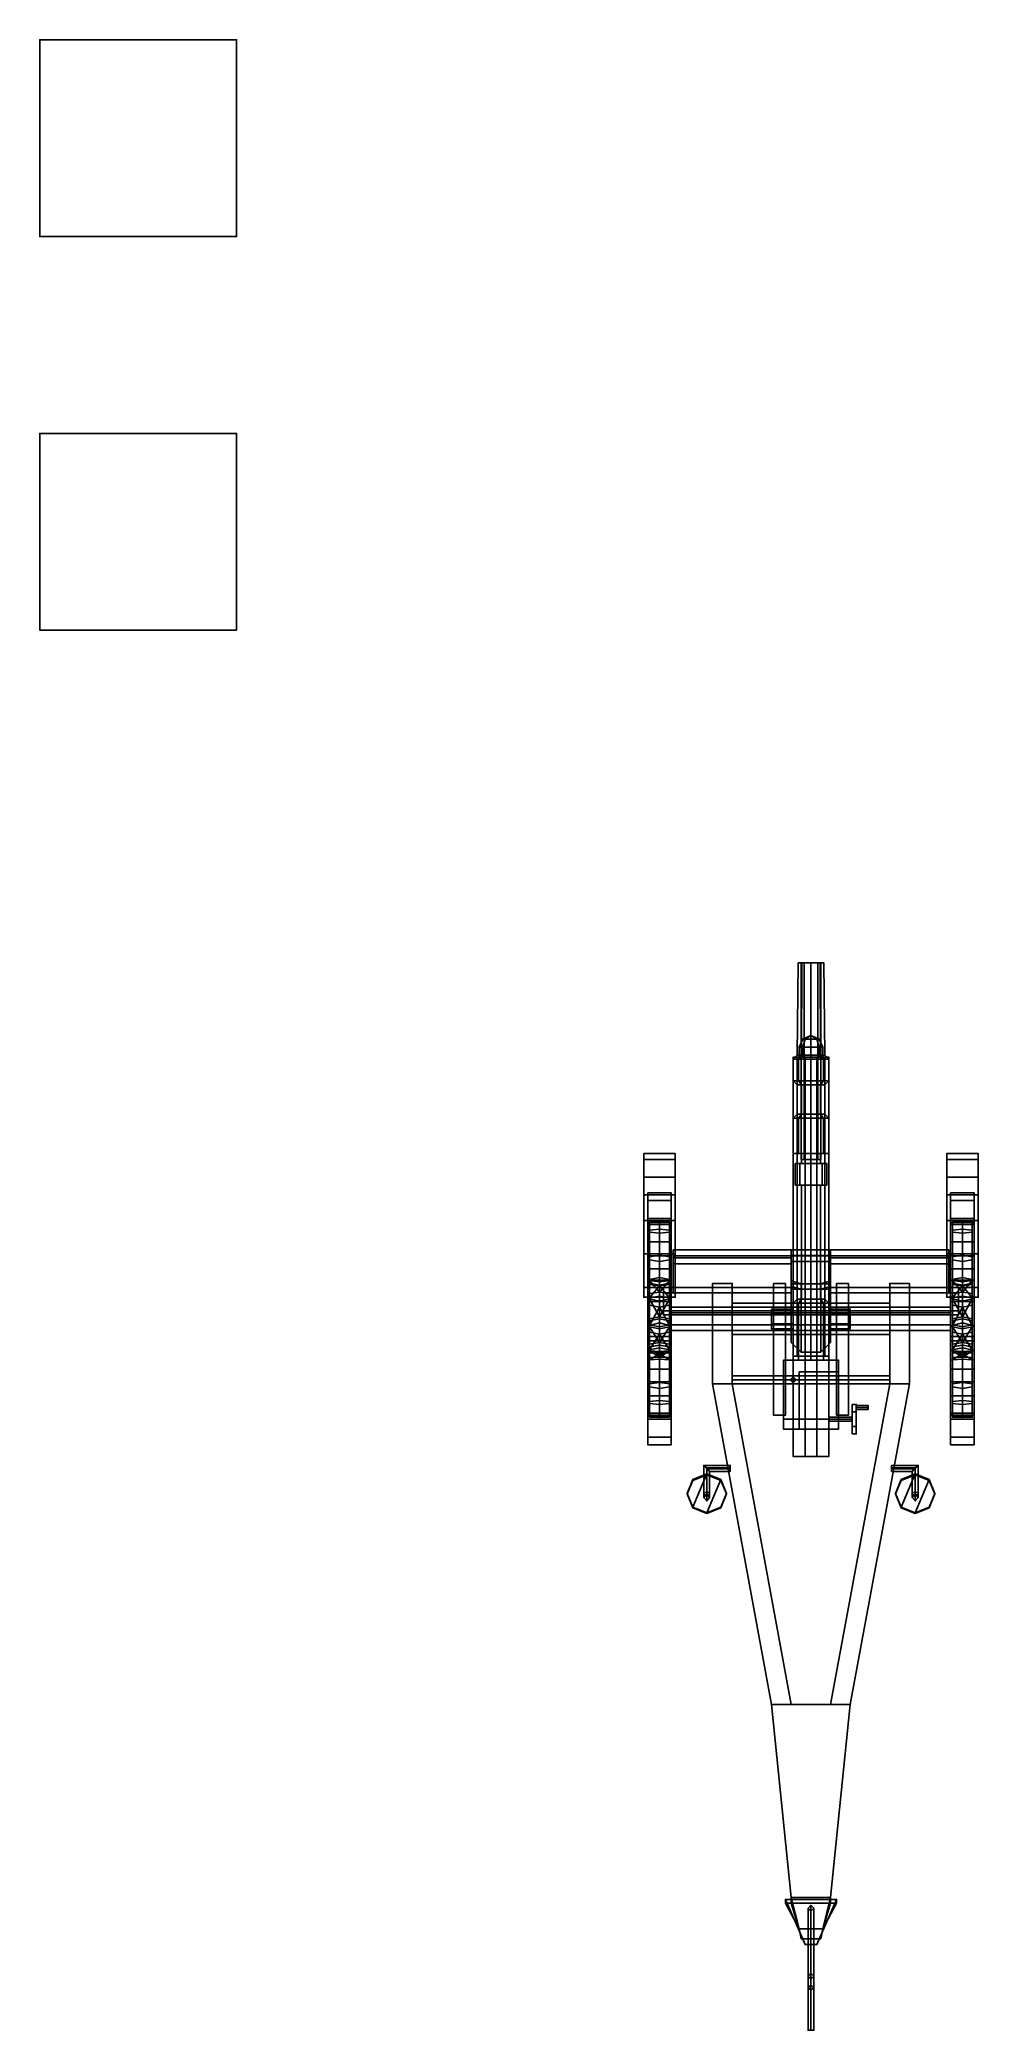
# Model space of a CAD drawing. Header units: millimetres. Extents: x -3.9 to 0.9, y -3.6 to 6.5.
import ezdxf

# ---------------------------------------------------------------- set-up
doc = ezdxf.new("R2010")
doc.units = ezdxf.units.MM
for name, color, linetype in [('gun', 1, 'Continuous'), ('sleeve', 5, 'Continuous'), ('wheels', 2, 'Continuous')]:
    doc.layers.add(name, color=color, linetype=linetype)

msp = doc.modelspace()

# ---------------------------------------------------------------- linework, layer by layer
for points in [[(-3.92, 6.5, 1), (-3.92, 6.5), (-3.92, 5.5), (-3.92, 5.5, 1)], [(-2.92, 5.5), (-3.92, 5.5), (-3.92, 6.5), (-2.92, 6.5)], [(-2.92, 6.5), (-3.92, 6.5), (-3.92, 6.5, 1), (-2.92, 6.5, 1)], [(-2.92, 6.5, 1), (-3.92, 6.5, 1), (-3.92, 5.5, 1), (-2.92, 5.5, 1)], [(-2.92, 5.5, 1), (-2.92, 5.5), (-2.92, 6.5), (-2.92, 6.5, 1)], [(-3.92, 5.5, 1), (-3.92, 5.5), (-2.92, 5.5), (-2.92, 5.5, 1)], [(-2.92, 3.5), (-3.92, 3.5), (-3.92, 4.5), (-2.92, 4.5)], [(-2.92, 4.5), (-3.92, 4.5), (-3.92, 3.5), (-2.92, 3.5)], [(-0.69, 0.84, 0.62), (-0.85, 0.84, 0.62), (-0.85, 0.81, 0.66), (-0.69, 0.81, 0.66)], [(-0.69, 0.81, 0.66), (-0.85, 0.81, 0.66), (-0.85, 0.84, 0.62), (-0.69, 0.84, 0.62)], [(-0.85, 0.84, 0.62), (-0.85, 0.84, 0.62), (-0.85, 0.77, 0.64), (-0.85, 0.81, 0.66)], [(-0.69, 0.72, 0.9), (-0.85, 0.72, 0.9), (-0.85, 0.81, 0.66), (-0.69, 0.81, 0.66)], [(-0.69, 0.81, 0.66), (-0.85, 0.81, 0.66), (-0.85, 0.72, 0.9), (-0.69, 0.72, 0.9)], [(-0.85, 0.72, 0.9), (-0.85, 0.69, 0.88), (-0.85, 0.77, 0.64), (-0.85, 0.81, 0.66)], [(-0.85, 0.81, 0.66), (-0.85, 0.77, 0.64), (-0.85, 0.69, 0.88), (-0.85, 0.72, 0.9)], [(-0.69, 0.335, 0.62), (-0.69, 0.84, 0.62), (-0.69, 0.81, 0.66), (-0.69, 0.335, 0.62)], [(-0.69, 0.335, 0.62), (-0.69, 0.81, 0.66), (-0.69, 0.84, 0.62), (-0.69, 0.335, 0.62)], [(-0.69, 0.335, 0.62), (-0.69, 0.81, 0.66), (-0.69, 0.72, 0.9), (-0.69, 0.335, 0.62)], [(-0.69, 0.335, 0.62), (-0.69, 0.72, 0.9), (-0.69, 0.81, 0.66), (-0.69, 0.335, 0.62)], [(0.69, 0.335, 0.62), (0.69, 0.84, 0.62), (0.69, 0.81, 0.66), (0.69, 0.335, 0.62)], [(0.69, 0.335, 0.62), (0.69, 0.81, 0.66), (0.69, 0.84, 0.62), (0.69, 0.335, 0.62)], [(0.69, 0.84, 0.62), (0.85, 0.84, 0.62), (0.85, 0.81, 0.66), (0.69, 0.81, 0.66)], [(0.69, 0.81, 0.66), (0.85, 0.81, 0.66), (0.85, 0.84, 0.62), (0.69, 0.84, 0.62)], [(0.69, 0.335, 0.62), (0.69, 0.81, 0.66), (0.69, 0.72, 0.9), (0.69, 0.335, 0.62)], [(0.69, 0.335, 0.62), (0.69, 0.72, 0.9), (0.69, 0.81, 0.66), (0.69, 0.335, 0.62)], [(0.69, 0.81, 0.66), (0.85, 0.81, 0.66), (0.85, 0.72, 0.9), (0.69, 0.72, 0.9)], [(0.69, 0.72, 0.9), (0.85, 0.72, 0.9), (0.85, 0.81, 0.66), (0.69, 0.81, 0.66)], [(0.85, 0.84, 0.62), (0.85, 0.84, 0.62), (0.85, 0.77, 0.64), (0.85, 0.81, 0.66)], [(0.85, 0.81, 0.66), (0.85, 0.77, 0.64), (0.85, 0.69, 0.88), (0.85, 0.72, 0.9)], [(0.85, 0.72, 0.9), (0.85, 0.69, 0.88), (0.85, 0.77, 0.64), (0.85, 0.81, 0.66)], [(-0.69, 0.72, 0.9), (-0.85, 0.72, 0.9), (-0.85, 0.63, 1.07), (-0.69, 0.63, 1.07)], [(-0.69, 0.63, 1.07), (-0.85, 0.63, 1.07), (-0.85, 0.72, 0.9), (-0.69, 0.72, 0.9)], [(-0.85, 0.72, 0.9), (-0.85, 0.69, 0.88), (-0.85, 0.6, 1.05), (-0.85, 0.63, 1.07)], [(-0.85, 0.63, 1.07), (-0.85, 0.6, 1.05), (-0.85, 0.69, 0.88), (-0.85, 0.72, 0.9)], [(-0.69, 0.16, 1.36), (-0.69, 0.63, 1.07), (-0.69, 0.72, 0.9), (-0.69, 0.335, 0.62)], [(-0.69, 0.335, 0.62), (-0.69, 0.72, 0.9), (-0.69, 0.63, 1.07), (-0.69, 0.16, 1.36)], [(0.69, 0.335, 0.62), (0.69, 0.72, 0.9), (0.69, 0.63, 1.07), (0.69, 0.16, 1.36)], [(0.69, 0.16, 1.36), (0.69, 0.63, 1.07), (0.69, 0.72, 0.9), (0.69, 0.335, 0.62)], [(0.69, 0.63, 1.07), (0.85, 0.63, 1.07), (0.85, 0.72, 0.9), (0.69, 0.72, 0.9)], [(0.69, 0.72, 0.9), (0.85, 0.72, 0.9), (0.85, 0.63, 1.07), (0.69, 0.63, 1.07)], [(0.85, 0.63, 1.07), (0.85, 0.6, 1.05), (0.85, 0.69, 0.88), (0.85, 0.72, 0.9)], [(0.85, 0.72, 0.9), (0.85, 0.69, 0.88), (0.85, 0.6, 1.05), (0.85, 0.63, 1.07)], [(-0.69, 0.5, 1.21), (-0.85, 0.5, 1.21), (-0.85, 0.63, 1.07), (-0.69, 0.63, 1.07)], [(-0.69, 0.63, 1.07), (-0.85, 0.63, 1.07), (-0.85, 0.5, 1.21), (-0.69, 0.5, 1.21)], [(-0.85, 0.5, 1.21), (-0.85, 0.48, 1.18), (-0.85, 0.6, 1.05), (-0.85, 0.63, 1.07)], [(-0.85, 0.63, 1.07), (-0.85, 0.6, 1.05), (-0.85, 0.48, 1.18), (-0.85, 0.5, 1.21)], [(-0.69, 0.16, 1.36), (-0.69, 0.63, 1.07), (-0.69, 0.5, 1.21), (-0.69, 0.16, 1.36)], [(-0.69, 0.16, 1.36), (-0.69, 0.5, 1.21), (-0.69, 0.63, 1.07), (-0.69, 0.16, 1.36)], [(0.69, 0.16, 1.36), (0.69, 0.5, 1.21), (0.69, 0.63, 1.07), (0.69, 0.16, 1.36)], [(0.69, 0.16, 1.36), (0.69, 0.63, 1.07), (0.69, 0.5, 1.21), (0.69, 0.16, 1.36)], [(0.69, 0.63, 1.07), (0.85, 0.63, 1.07), (0.85, 0.5, 1.21), (0.69, 0.5, 1.21)], [(0.69, 0.5, 1.21), (0.85, 0.5, 1.21), (0.85, 0.63, 1.07), (0.69, 0.63, 1.07)], [(0.85, 0.5, 1.21), (0.85, 0.48, 1.18), (0.85, 0.6, 1.05), (0.85, 0.63, 1.07)], [(0.85, 0.63, 1.07), (0.85, 0.6, 1.05), (0.85, 0.48, 1.18), (0.85, 0.5, 1.21)], [(-0.69, 0.5, 1.21), (-0.85, 0.5, 1.21), (-0.85, 0.33, 1.32), (-0.69, 0.33, 1.32)], [(-0.69, 0.33, 1.32), (-0.85, 0.33, 1.32), (-0.85, 0.5, 1.21), (-0.69, 0.5, 1.21)], [(-0.85, 0.5, 1.21), (-0.85, 0.48, 1.18), (-0.85, 0.31, 1.29), (-0.85, 0.33, 1.32)], [(-0.85, 0.33, 1.32), (-0.85, 0.31, 1.29), (-0.85, 0.48, 1.18), (-0.85, 0.5, 1.21)], [(-0.69, 0.16, 1.36), (-0.69, 0.5, 1.21), (-0.69, 0.33, 1.32), (-0.69, 0.16, 1.36)], [(-0.69, 0.16, 1.36), (-0.69, 0.33, 1.32), (-0.69, 0.5, 1.21), (-0.69, 0.16, 1.36)], [(0.69, 0.16, 1.36), (0.69, 0.5, 1.21), (0.69, 0.33, 1.32), (0.69, 0.16, 1.36)], [(0.69, 0.16, 1.36), (0.69, 0.33, 1.32), (0.69, 0.5, 1.21), (0.69, 0.16, 1.36)], [(0.69, 0.5, 1.21), (0.85, 0.5, 1.21), (0.85, 0.33, 1.32), (0.69, 0.33, 1.32)], [(0.69, 0.33, 1.32), (0.85, 0.33, 1.32), (0.85, 0.5, 1.21), (0.69, 0.5, 1.21)], [(0.85, 0.33, 1.32), (0.85, 0.31, 1.29), (0.85, 0.48, 1.18), (0.85, 0.5, 1.21)], [(0.85, 0.5, 1.21), (0.85, 0.48, 1.18), (0.85, 0.31, 1.29), (0.85, 0.33, 1.32)], [(-0.69, 0.33, 1.32), (-0.85, 0.33, 1.32), (-0.85, 0.16, 1.36), (-0.69, 0.16, 1.36)], [(-0.69, 0.16, 1.36), (-0.85, 0.16, 1.36), (-0.85, 0.33, 1.32), (-0.69, 0.33, 1.32)], [(-0.85, 0.16, 1.36), (-0.85, 0.16, 1.34), (-0.85, 0.31, 1.29), (-0.85, 0.33, 1.32)], [(-0.85, 0.33, 1.32), (-0.85, 0.31, 1.29), (-0.85, 0.16, 1.34), (-0.85, 0.16, 1.36)], [(-0.1, 0.35, 0.46), (-0.7, 0.35, 0.46), (-0.7, 0.31, 0.88), (-0.1, 0.31, 0.88)], [(-0.7, 0.31, 0.88), (-0.7, 0.35, 0.46), (-0.7, 0.32, 0.46), (-0.7, 0.28, 0.87)], [(0.7, 0.32, 0.46), (-0.7, 0.32, 0.46), (-0.7, 0.35, 0.46), (0.7, 0.35, 0.46)], [(-0.7, 0.28, 0.87), (-0.7, 0.32, 0.46), (-0.1, 0.32, 0.46), (-0.1, 0.28, 0.87)], [(-0.1, 0.31, 0.88), (-0.7, 0.31, 0.88), (-0.7, 0.159, 1.36), (-0.1, 0.159, 1.36)], [(-0.7, 0.159, 1.36), (-0.7, 0.31, 0.88), (-0.7, 0.28, 0.87), (-0.7, 0.132, 1.36)], [(0.1, 0.35, 0.46), (-0.1, 0.35, 0.46), (-0.1, 0.322, 0.75), (0.1, 0.322, 0.75)], [(0.1, 0.322, 0.75), (-0.1, 0.322, 0.75), (-0.1, 0.292, 0.75), (0.1, 0.292, 0.75)], [(-0.1, 0.322, 0.75), (-0.1, 0.31, 0.88), (-0.1, 0.28, 0.87), (-0.1, 0.292, 0.75)], [(-0.1, 0.292, 0.75), (-0.1, 0.32, 0.46), (0.1, 0.32, 0.46), (0.1, 0.292, 0.75)], [(-0.1, 0.31, 0.88), (-0.1, 0.194, 1.25), (-0.1, 0.165, 1.25), (-0.1, 0.28, 0.87)], [(0.7, 0.35, 0.46), (0.1, 0.35, 0.46), (0.1, 0.31, 0.88), (0.7, 0.31, 0.88)], [(0.1, 0.31, 0.88), (0.1, 0.322, 0.75), (0.1, 0.292, 0.75), (0.1, 0.28, 0.87)], [(0.1, 0.28, 0.87), (0.1, 0.32, 0.46), (0.7, 0.32, 0.46), (0.7, 0.28, 0.87)], [(0.1, 0.194, 1.25), (0.1, 0.31, 0.88), (0.1, 0.28, 0.87), (0.1, 0.165, 1.25)], [(0.7, 0.31, 0.88), (0.1, 0.31, 0.88), (0.1, 0.159, 1.36), (0.7, 0.159, 1.36)], [(0.69, 0.16, 1.36), (0.85, 0.16, 1.36), (0.85, 0.33, 1.32), (0.69, 0.33, 1.32)], [(0.69, 0.33, 1.32), (0.85, 0.33, 1.32), (0.85, 0.16, 1.36), (0.69, 0.16, 1.36)], [(0.7, 0.28, 0.87), (0.7, 0.32, 0.46), (0.7, 0.35, 0.46), (0.7, 0.31, 0.88)], [(0.7, 0.132, 1.36), (0.7, 0.28, 0.87), (0.7, 0.309, 0.88), (0.7, 0.159, 1.36)], [(0.85, 0.16, 1.36), (0.85, 0.16, 1.34), (0.85, 0.31, 1.29), (0.85, 0.33, 1.32)], [(0.85, 0.33, 1.32), (0.85, 0.31, 1.29), (0.85, 0.16, 1.34), (0.85, 0.16, 1.36)], [(-0.7, 0.132, 1.36), (-0.7, 0.28, 0.87), (-0.1, 0.28, 0.87), (-0.1, 0.132, 1.36)], [(-0.1, 0.165, 1.25), (-0.1, 0.22, 1.07), (-0.1, -0.12, 1.17)], [(0.1, 0.132, 1.36), (0.1, 0.28, 0.87), (0.7, 0.28, 0.87), (0.7, 0.132, 1.36)], [(0.1, 0.22, 1.07), (0.1, 0.165, 1.25), (0.1, -0.12, 1.17)], [(-0.69, 0.11, 1.36), (-0.85, 0.11, 1.36), (-0.85, 0.16, 1.36), (-0.69, 0.16, 1.36)], [(-0.69, 0.16, 1.36), (-0.85, 0.16, 1.36), (-0.85, 0.11, 1.36), (-0.69, 0.11, 1.36)], [(-0.85, 0.11, 1.36), (-0.85, 0.11, 1.34), (-0.85, 0.16, 1.34), (-0.85, 0.16, 1.36)], [(-0.85, 0.16, 1.36), (-0.85, 0.16, 1.34), (-0.85, 0.11, 1.34), (-0.85, 0.11, 1.36)], [(-0.75, 0.04, 1.74), (-0.75, 0.159, 1.36), (-0.75, 0.132, 1.36), (-0.75, 0.02, 1.73)], [(-0.1, 0.159, 1.36), (-0.75, 0.159, 1.36), (-0.75, 0.04, 1.74), (-0.1, 0.04, 1.74)], [(-0.7, 0.132, 1.36), (-0.75, 0.132, 1.36), (-0.75, 0.159, 1.36), (-0.7, 0.159, 1.36)], [(-0.75, 0.02, 1.73), (-0.75, 0.132, 1.36), (-0.1, 0.132, 1.36), (-0.1, 0.02, 1.73)], [(-0.5, -0.33, 0.5), (-0.5, -0.33, 0.69), (-0.5, 0.18, 0.69), (-0.5, 0.18, 0.5)], [(-0.4, 0.18, 0.69), (-0.5, 0.18, 0.69), (-0.5, -0.33, 0.69), (-0.4, -0.33, 0.69)], [(-0.5, 0.18, 0.5), (-0.5, 0.18, 0.69), (-0.4, 0.18, 0.69), (-0.4, 0.18, 0.5)], [(-0.4, -0.33, 0.5), (-0.5, -0.33, 0.5), (-0.5, 0.18, 0.5), (-0.4, 0.18, 0.5)], [(-0.4, 0.18, 0.5), (-0.4, 0.18, 0.69), (-0.4, -0.33, 0.69), (-0.4, -0.33, 0.5)], [(-0.19, 0.08, 1), (-0.19, 0.18, 0.72), (-0.19, -0.49, 0.72), (-0.19, -0.08, 1)], [(-0.13, 0.18, 0.72), (-0.19, 0.18, 0.72), (-0.19, 0.08, 1), (-0.13, 0.08, 1)], [(-0.13, -0.49, 0.72), (-0.19, -0.49, 0.72), (-0.19, 0.18, 0.72), (-0.13, 0.18, 0.72)], [(-0.13, -0.08, 1), (-0.13, -0.49, 0.72), (-0.13, 0.18, 0.72), (-0.13, 0.08, 1)], [(-0.1, 0.194, 1.25), (-0.1, 0.194, 1.25), (-0.1, 0.178, 1.3), (-0.05, 0.178, 1.3)], [(-0.1, 0.194, 1.25), (-0.05, 0.178, 1.3), (-0.05, 0.15, 1.3), (-0.1, 0.165, 1.25)], [(0.1, 0.178, 1.3), (-0.1, 0.178, 1.3), (-0.1, 0.04, 1.74), (0.1, 0.04, 1.74)], [(-0.1, 0.15, 1.3), (-0.1, 0.165, 1.25), (-0.05, 0.15, 1.3)], [(-0.05, 0.15, 1.3), (-0.1, 0.165, 1.25), (-0.1, -0.12, 1.17), (-0.05, -0.17, 1.17)], [(-0.1, 0.02, 1.73), (-0.1, 0.15, 1.3), (0.1, 0.15, 1.3), (0.1, 0.02, 1.73)], [(-0.05, 0.178, 1.3), (0.05, 0.178, 1.3), (0.05, 0.15, 1.3), (-0.05, 0.15, 1.3)], [(0.05, 0.15, 1.3), (-0.05, 0.15, 1.3), (-0.05, -0.17, 1.17), (0.05, -0.17, 1.17)], [(0.1, 0.194, 1.25), (0.1, 0.194, 1.25), (0.05, 0.178, 1.3), (0.1, 0.178, 1.3)], [(0.05, 0.178, 1.3), (0.1, 0.194, 1.25), (0.1, 0.165, 1.25), (0.05, 0.15, 1.3)], [(0.05, 0.15, 1.3), (0.1, 0.165, 1.25), (0.1, 0.15, 1.3)], [(0.1, 0.165, 1.25), (0.05, 0.15, 1.3), (0.05, -0.17, 1.17), (0.1, -0.12, 1.17)], [(0.75, 0.159, 1.36), (0.1, 0.159, 1.36), (0.1, 0.04, 1.74), (0.75, 0.04, 1.74)], [(0.1, 0.02, 1.73), (0.1, 0.132, 1.36), (0.75, 0.132, 1.36), (0.75, 0.02, 1.73)], [(0.19, 0.18, 0.72), (0.13, 0.18, 0.72), (0.13, 0.08, 1), (0.19, 0.08, 1)], [(0.13, 0.08, 1), (0.13, 0.18, 0.72), (0.13, -0.49, 0.72), (0.13, -0.08, 1)], [(0.19, -0.49, 0.72), (0.13, -0.49, 0.72), (0.13, 0.18, 0.72), (0.19, 0.18, 0.72)], [(0.19, -0.08, 1), (0.19, -0.49, 0.72), (0.19, 0.18, 0.72), (0.19, 0.08, 1)], [(0.5, -0.33, 0.5), (0.4, -0.33, 0.5), (0.4, 0.18, 0.5), (0.5, 0.18, 0.5)], [(0.5, 0.18, 0.69), (0.4, 0.18, 0.69), (0.4, -0.33, 0.69), (0.5, -0.33, 0.69)], [(0.4, -0.33, 0.5), (0.4, -0.33, 0.69), (0.4, 0.18, 0.69), (0.4, 0.18, 0.5)], [(0.4, 0.18, 0.5), (0.4, 0.18, 0.69), (0.5, 0.18, 0.69), (0.5, 0.18, 0.5)], [(0.5, 0.18, 0.5), (0.5, 0.18, 0.69), (0.5, -0.33, 0.69), (0.5, -0.33, 0.5)], [(0.69, 0.11, 1.36), (0.85, 0.11, 1.36), (0.85, 0.16, 1.36), (0.69, 0.16, 1.36)], [(0.69, 0.16, 1.36), (0.85, 0.16, 1.36), (0.85, 0.11, 1.36), (0.69, 0.11, 1.36)], [(0.75, 0.132, 1.36), (0.7, 0.132, 1.36), (0.7, 0.159, 1.36), (0.75, 0.159, 1.36)], [(0.75, 0.02, 1.73), (0.75, 0.132, 1.36), (0.75, 0.159, 1.36), (0.75, 0.04, 1.74)], [(0.85, 0.11, 1.36), (0.85, 0.11, 1.34), (0.85, 0.16, 1.34), (0.85, 0.16, 1.36)], [(0.85, 0.16, 1.36), (0.85, 0.16, 1.34), (0.85, 0.11, 1.34), (0.85, 0.11, 1.36)], [(0.75, 0.04, 1.74), (-0.75, 0.04, 1.74), (-0.75, 0.02, 1.73), (0.75, 0.02, 1.73)], [(-0.4, 0.08, 0.56), (0.4, 0.08, 0.56), (0.4, -0.08, 0.56), (-0.4, -0.08, 0.56)], [(-0.4, -0.08, 0.72), (0.4, -0.08, 0.72), (0.4, 0.08, 0.72), (-0.4, 0.08, 0.72)], [(0.4, 0.08, 0.72), (0.4, 0.08, 0.56), (-0.4, 0.08, 0.56), (-0.4, 0.08, 0.72)], [(-0.4, 0.08, 0.72), (-0.4, 0.08, 0.69), (-0.4, -0.08, 0.69), (-0.4, -0.08, 0.72)], [(-0.13, 0.08, 1), (-0.19, 0.08, 1), (-0.19, -0.08, 1), (-0.13, -0.08, 1)], [(0.19, 0.08, 1), (0.13, 0.08, 1), (0.13, -0.08, 1), (0.19, -0.08, 1)], [(0.4, -0.08, 0.72), (0.4, -0.08, 0.69), (0.4, 0.08, 0.69), (0.4, 0.08, 0.72)], [(-0.4, -0.08, 0.56), (0.4, -0.08, 0.56), (0.4, -0.08, 0.72), (-0.4, -0.08, 0.72)], [(-0.19, -0.08, 1), (-0.19, -0.49, 0.72), (-0.13, -0.49, 0.72), (-0.13, -0.08, 1)], [(0.13, -0.08, 1), (0.13, -0.49, 0.72), (0.19, -0.49, 0.72), (0.19, -0.08, 1)], [(0.4, -0.31, 0.55), (0.4, -0.29, 0.53), (-0.4, -0.29, 0.53), (-0.4, -0.31, 0.55)], [(0.4, -0.29, 0.53), (0.4, -0.31, 0.51), (-0.4, -0.31, 0.51), (-0.4, -0.29, 0.53)], [(-0.5, -0.33, 0.69), (-0.5, -0.33, 0.5), (-0.2, -1.96, 0.6), (-0.2, -1.96, 0.75)], [(-0.1, -1.96, 0.6), (-0.2, -1.96, 0.6), (-0.5, -0.33, 0.5), (-0.4, -0.33, 0.5)], [(-0.4, -0.33, 0.69), (-0.5, -0.33, 0.69), (-0.2, -1.96, 0.75), (-0.1, -1.96, 0.75)], [(0.4, -0.33, 0.53), (0.4, -0.31, 0.55), (-0.4, -0.31, 0.55), (-0.4, -0.33, 0.53)], [(0.4, -0.31, 0.51), (0.4, -0.33, 0.53), (-0.4, -0.33, 0.53), (-0.4, -0.31, 0.51)], [(-0.1, -1.96, 0.75), (-0.1, -1.96, 0.6), (-0.4, -0.33, 0.5), (-0.4, -0.33, 0.69)], [(0.4, -0.33, 0.69), (0.4, -0.33, 0.5), (0.1, -1.96, 0.6), (0.1, -1.96, 0.75)], [(0.5, -0.33, 0.69), (0.4, -0.33, 0.69), (0.1, -1.96, 0.75), (0.2, -1.96, 0.75)], [(0.2, -1.96, 0.6), (0.1, -1.96, 0.6), (0.4, -0.33, 0.5), (0.5, -0.33, 0.5)], [(0.2, -1.96, 0.75), (0.2, -1.96, 0.6), (0.5, -0.33, 0.5), (0.5, -0.33, 0.69)], [(-0.601, -0.817, 0.822), (-0.63, -0.887, 0.834), (-0.601, -0.957, 0.847), (-0.53, -0.788, 0.817)], [(-0.53, -0.792, 0.797), (-0.601, -0.821, 0.802), (-0.601, -0.817, 0.822), (-0.53, -0.788, 0.817)], [(-0.53, -0.788, 0.817), (-0.601, -0.957, 0.847), (-0.53, -0.985, 0.852), (-0.459, -0.817, 0.822)], [(-0.53, -0.925, 0.704), (-0.545, -0.908, 0.716), (-0.545, -0.745, 0.687), (-0.53, -0.763, 0.675)], [(-0.545, -0.908, 0.716), (-0.53, -0.89, 0.728), (-0.53, -0.757, 0.705), (-0.545, -0.745, 0.687)], [(-0.41, -0.757, 0.705), (-0.41, -0.745, 0.687), (-0.545, -0.745, 0.687), (-0.53, -0.757, 0.705)], [(-0.41, -0.745, 0.687), (-0.41, -0.763, 0.675), (-0.53, -0.763, 0.675), (-0.545, -0.745, 0.687)], [(-0.53, -0.89, 0.728), (-0.515, -0.908, 0.716), (-0.515, -0.775, 0.693), (-0.53, -0.757, 0.705)], [(-0.41, -0.775, 0.693), (-0.41, -0.757, 0.705), (-0.53, -0.757, 0.705), (-0.515, -0.775, 0.693)], [(-0.515, -0.908, 0.716), (-0.53, -0.925, 0.704), (-0.53, -0.763, 0.675), (-0.515, -0.775, 0.693)], [(-0.41, -0.763, 0.675), (-0.41, -0.775, 0.693), (-0.515, -0.775, 0.693), (-0.53, -0.763, 0.675)], [(-0.459, -0.821, 0.802), (-0.53, -0.792, 0.797), (-0.53, -0.788, 0.817), (-0.459, -0.817, 0.822)], [(0.41, -0.763, 0.675), (0.41, -0.745, 0.687), (0.545, -0.745, 0.687), (0.53, -0.763, 0.675)], [(0.41, -0.745, 0.687), (0.41, -0.757, 0.705), (0.53, -0.757, 0.705), (0.545, -0.745, 0.687)], [(0.41, -0.757, 0.705), (0.41, -0.775, 0.693), (0.515, -0.775, 0.693), (0.53, -0.757, 0.705)], [(0.41, -0.775, 0.693), (0.41, -0.763, 0.675), (0.53, -0.763, 0.675), (0.515, -0.775, 0.693)], [(0.459, -0.817, 0.822), (0.43, -0.887, 0.834), (0.459, -0.957, 0.847), (0.53, -0.788, 0.817)], [(0.53, -0.792, 0.797), (0.459, -0.821, 0.802), (0.459, -0.817, 0.822), (0.53, -0.788, 0.817)], [(0.53, -0.788, 0.817), (0.459, -0.957, 0.847), (0.53, -0.985, 0.852), (0.601, -0.817, 0.822)], [(0.515, -0.908, 0.716), (0.53, -0.89, 0.728), (0.53, -0.757, 0.705), (0.515, -0.775, 0.693)], [(0.53, -0.925, 0.704), (0.515, -0.908, 0.716), (0.515, -0.775, 0.693), (0.53, -0.763, 0.675)], [(0.545, -0.908, 0.716), (0.53, -0.925, 0.704), (0.53, -0.763, 0.675), (0.545, -0.745, 0.687)], [(0.53, -0.89, 0.728), (0.545, -0.908, 0.716), (0.545, -0.745, 0.687), (0.53, -0.757, 0.705)], [(0.601, -0.821, 0.802), (0.53, -0.792, 0.797), (0.53, -0.788, 0.817), (0.601, -0.817, 0.822)], [(-0.601, -0.821, 0.802), (-0.63, -0.89, 0.815), (-0.63, -0.887, 0.834), (-0.601, -0.817, 0.822)], [(-0.63, -0.89, 0.815), (-0.601, -0.96, 0.827), (-0.601, -0.957, 0.847), (-0.63, -0.887, 0.834)], [(-0.53, -0.89, 0.728), (-0.545, -0.908, 0.716), (-0.545, -0.89, 0.815), (-0.53, -0.876, 0.812)], [(-0.545, -0.908, 0.716), (-0.53, -0.925, 0.704), (-0.53, -0.905, 0.817), (-0.545, -0.89, 0.815)], [(-0.459, -0.817, 0.822), (-0.53, -0.985, 0.852), (-0.459, -0.957, 0.847), (-0.43, -0.887, 0.834)], [(-0.515, -0.908, 0.716), (-0.53, -0.89, 0.728), (-0.53, -0.876, 0.812), (-0.515, -0.89, 0.815)], [(-0.53, -0.925, 0.704), (-0.515, -0.908, 0.716), (-0.515, -0.89, 0.815), (-0.53, -0.905, 0.817)], [(-0.43, -0.89, 0.815), (-0.459, -0.821, 0.802), (-0.459, -0.817, 0.822), (-0.43, -0.887, 0.834)], [(-0.459, -0.96, 0.827), (-0.43, -0.89, 0.815), (-0.43, -0.887, 0.834), (-0.459, -0.957, 0.847)], [(0.459, -0.821, 0.802), (0.43, -0.89, 0.815), (0.43, -0.887, 0.834), (0.459, -0.817, 0.822)], [(0.43, -0.89, 0.815), (0.459, -0.96, 0.827), (0.459, -0.957, 0.847), (0.43, -0.887, 0.834)], [(0.53, -0.89, 0.728), (0.515, -0.908, 0.716), (0.515, -0.89, 0.815), (0.53, -0.876, 0.812)], [(0.515, -0.908, 0.716), (0.53, -0.925, 0.704), (0.53, -0.905, 0.817), (0.515, -0.89, 0.815)], [(0.601, -0.817, 0.822), (0.53, -0.985, 0.852), (0.601, -0.957, 0.847), (0.63, -0.887, 0.834)], [(0.545, -0.908, 0.716), (0.53, -0.89, 0.728), (0.53, -0.876, 0.812), (0.545, -0.89, 0.815)], [(0.53, -0.925, 0.704), (0.545, -0.908, 0.716), (0.545, -0.89, 0.815), (0.53, -0.905, 0.817)], [(0.63, -0.89, 0.815), (0.601, -0.821, 0.802), (0.601, -0.817, 0.822), (0.63, -0.887, 0.834)], [(0.601, -0.96, 0.827), (0.63, -0.89, 0.815), (0.63, -0.887, 0.834), (0.601, -0.957, 0.847)], [(-0.601, -0.96, 0.827), (-0.53, -0.989, 0.832), (-0.53, -0.985, 0.852), (-0.601, -0.957, 0.847)], [(-0.53, -0.989, 0.832), (-0.459, -0.96, 0.827), (-0.459, -0.957, 0.847), (-0.53, -0.985, 0.852)], [(0.459, -0.96, 0.827), (0.53, -0.989, 0.832), (0.53, -0.985, 0.852), (0.459, -0.957, 0.847)], [(0.53, -0.989, 0.832), (0.601, -0.96, 0.827), (0.601, -0.957, 0.847), (0.53, -0.985, 0.852)], [(-0.2, -1.96, 0.75), (-0.2, -1.96, 0.6), (-0.1, -2.94, 0.66), (-0.1, -2.94, 0.79)], [(-0.2, -1.96, 0.6), (0.2, -1.96, 0.6), (0.1, -2.94, 0.66), (-0.1, -2.94, 0.66)], [(-0.1, -2.94, 0.79), (0.1, -2.94, 0.79), (0.2, -1.96, 0.75), (-0.2, -1.96, 0.75)], [(0.1, -1.96, 0.75), (0.1, -1.96, 0.6), (-0.1, -1.96, 0.6), (-0.1, -1.96, 0.75)], [(0.1, -2.94, 0.79), (0.1, -2.94, 0.66), (0.2, -1.96, 0.6), (0.2, -1.96, 0.75)], [(0.13, -2.97, 0.66), (-0.13, -2.97, 0.66), (-0.13, -2.95, 0.62), (0.13, -2.95, 0.62)], [(0.13, -2.95, 0.62), (-0.13, -2.95, 0.62), (-0.13, -2.97, 0.66), (0.13, -2.97, 0.66)], [(0.13, -2.95, 0.58), (-0.13, -2.95, 0.58), (-0.13, -2.95, 0.62), (0.13, -2.95, 0.62)], [(0.13, -2.95, 0.62), (-0.13, -2.95, 0.62), (-0.13, -2.95, 0.58), (0.13, -2.95, 0.58)], [(0.03, -3.18, 0.43), (-0.03, -3.18, 0.43), (-0.13, -2.95, 0.58), (0.13, -2.95, 0.58)], [(0.13, -2.95, 0.58), (-0.13, -2.95, 0.58), (-0.03, -3.18, 0.43), (0.03, -3.18, 0.43)], [(0.13, -2.97, 0.66), (-0.13, -2.97, 0.66), (-0.06, -3.1, 0.8), (0.06, -3.1, 0.8)], [(0.06, -3.1, 0.8), (-0.06, -3.1, 0.8), (-0.13, -2.97, 0.66), (0.13, -2.97, 0.66)], [(0.1, -2.97, 0.66), (-0.1, -2.97, 0.66), (-0.1, -2.94, 0.66), (0.1, -2.94, 0.66)], [(0.1, -2.94, 0.79), (-0.1, -2.94, 0.79), (-0.06, -3.1, 0.8), (0.06, -3.1, 0.8)], [(-0.1, -2.94, 0.79), (-0.1, -2.94, 0.66), (-0.1, -2.97, 0.66), (-0.06, -3.1, 0.8)], [(0, -2.98, 0.79), (-0.015, -2.995, 0.79), (-0.015, -3.34, 1.34), (0, -3.325, 1.34)], [(-0.015, -2.995, 0.79), (0, -3.01, 0.79), (0, -3.355, 1.34), (-0.015, -3.34, 1.34)], [(0.015, -2.995, 0.79), (0, -2.98, 0.79), (0, -3.325, 1.34), (0.015, -3.34, 1.34)], [(0, -3.01, 0.79), (0.015, -2.995, 0.79), (0.015, -3.34, 1.34), (0, -3.355, 1.34)], [(0.06, -3.1, 0.8), (0.1, -2.97, 0.66), (0.1, -2.94, 0.66), (0.1, -2.94, 0.79)], [(0.06, -3.1, 0.8), (-0.06, -3.1, 0.8), (-0.05, -3.15, 0.85), (0.05, -3.15, 0.85)], [(0.05, -3.15, 0.85), (-0.05, -3.15, 0.85), (-0.06, -3.1, 0.8), (0.06, -3.1, 0.8)], [(0, -3.325, 1.34), (-0.015, -3.34, 1.34), (-0.015, -3.4, 1.37), (0, -3.385, 1.385)], [(0.015, -3.34, 1.34), (0, -3.325, 1.34), (0, -3.385, 1.385), (0.015, -3.4, 1.37)], [(-0.015, -3.34, 1.34), (0, -3.355, 1.34), (0, -3.41, 1.355), (-0.015, -3.4, 1.37)], [(0, -3.385, 1.385), (-0.015, -3.4, 1.37), (-0.015, -3.615, 1.37), (0, -3.615, 1.385)], [(-0.015, -3.4, 1.37), (0, -3.41, 1.355), (0, -3.615, 1.355), (-0.015, -3.615, 1.37)], [(0, -3.355, 1.34), (0.015, -3.34, 1.34), (0.015, -3.4, 1.37), (0, -3.41, 1.355)], [(0.015, -3.4, 1.37), (0, -3.385, 1.385), (0, -3.615, 1.385), (0.015, -3.615, 1.37)], [(0, -3.41, 1.355), (0.015, -3.4, 1.37), (0.015, -3.615, 1.37), (0, -3.615, 1.355)], [(0, -3.615, 1.385), (-0.015, -3.615, 1.37), (0, -3.615, 1.355), (0.015, -3.615, 1.37)]]:
    msp.add_3dface(points)
at = {"layer": 'gun'}
for points in [[(-0.046, 1.81, 1.116), (-0.065, 1.81, 1.07), (-0.07, 1.34, 1.07), (-0.049, 1.34, 1.119)], [(-0.065, 1.81, 1.07), (-0.046, 1.81, 1.024), (-0.049, 1.34, 1.021), (-0.07, 1.34, 1.07)], [(-0.035, 1.81, 1.105), (-0.05, 1.81, 1.07), (-0.065, 1.81, 1.07), (-0.046, 1.81, 1.116)], [(-0.05, 1.81, 1.07), (-0.035, 1.81, 1.035), (-0.046, 1.81, 1.024), (-0.065, 1.81, 1.07)], [(-0.05, 1.81, 1.07), (-0.035, 1.81, 1.105), (-0.035, 0.81, 1.105), (-0.05, 0.81, 1.07)], [(-0.035, 1.81, 1.035), (-0.05, 1.81, 1.07), (-0.05, 0.81, 1.07), (-0.035, 0.81, 1.035)], [(0, 1.81, 1.135), (-0.046, 1.81, 1.116), (-0.049, 1.34, 1.119), (0, 1.34, 1.14)], [(-0.046, 1.81, 1.024), (0, 1.81, 1.005), (0, 1.34, 1), (-0.049, 1.34, 1.021)], [(0, 1.81, 1.12), (-0.035, 1.81, 1.105), (-0.046, 1.81, 1.116), (0, 1.81, 1.135)], [(-0.035, 1.81, 1.035), (0, 1.81, 1.02), (0, 1.81, 1.005), (-0.046, 1.81, 1.024)], [(-0.035, 1.81, 1.105), (0, 1.81, 1.12), (0, 0.81, 1.12), (-0.035, 0.81, 1.105)], [(0, 1.81, 1.02), (-0.035, 1.81, 1.035), (-0.035, 0.81, 1.035), (0, 0.81, 1.02)], [(0.046, 1.81, 1.116), (0, 1.81, 1.135), (0, 1.34, 1.14), (0.049, 1.34, 1.119)], [(0, 1.81, 1.005), (0.046, 1.81, 1.024), (0.049, 1.34, 1.021), (0, 1.34, 1)], [(0, 1.81, 1.12), (0.035, 1.81, 1.105), (0.035, 0.81, 1.105), (0, 0.81, 1.12)], [(0.035, 1.81, 1.035), (0, 1.81, 1.02), (0, 0.81, 1.02), (0.035, 0.81, 1.035)], [(0, 1.81, 1.02), (0.035, 1.81, 1.035), (0.046, 1.81, 1.024), (0, 1.81, 1.005)], [(0.035, 1.81, 1.105), (0, 1.81, 1.12), (0, 1.81, 1.135), (0.046, 1.81, 1.116)], [(0.035, 1.81, 1.105), (0.05, 1.81, 1.07), (0.05, 0.81, 1.07), (0.035, 0.81, 1.105)], [(0.05, 1.81, 1.07), (0.035, 1.81, 1.035), (0.035, 0.81, 1.035), (0.05, 0.81, 1.07)], [(0.035, 1.81, 1.035), (0.05, 1.81, 1.07), (0.065, 1.81, 1.07), (0.046, 1.81, 1.024)], [(0.05, 1.81, 1.07), (0.035, 1.81, 1.105), (0.046, 1.81, 1.116), (0.065, 1.81, 1.07)], [(0.065, 1.81, 1.07), (0.046, 1.81, 1.116), (0.049, 1.34, 1.119), (0.07, 1.34, 1.07)], [(0.046, 1.81, 1.024), (0.065, 1.81, 1.07), (0.07, 1.34, 1.07), (0.049, 1.34, 1.021)], [(-0.049, 1.34, 1.119), (-0.07, 1.34, 1.07), (-0.09, 1.32, 1.07), (-0.064, 1.32, 1.134)], [(-0.07, 1.34, 1.07), (-0.049, 1.34, 1.021), (-0.064, 1.32, 1.006), (-0.09, 1.32, 1.07)], [(-0.064, 1.32, 1.134), (-0.09, 1.32, 1.07), (-0.09, 1.21, 1.07), (-0.064, 1.21, 1.134)], [(-0.09, 1.32, 1.07), (-0.064, 1.32, 1.006), (-0.064, 1.21, 1.006), (-0.09, 1.21, 1.07)], [(0, 1.34, 1.14), (-0.049, 1.34, 1.119), (-0.064, 1.32, 1.134), (0, 1.32, 1.16)], [(-0.049, 1.34, 1.021), (0, 1.34, 1), (0, 1.32, 0.98), (-0.064, 1.32, 1.006)], [(0, 1.32, 1.16), (-0.064, 1.32, 1.134), (-0.064, 1.21, 1.134), (0, 1.21, 1.16)], [(-0.064, 1.32, 1.006), (0, 1.32, 0.98), (0, 1.21, 0.98), (-0.064, 1.21, 1.006)], [(0.049, 1.34, 1.119), (0, 1.34, 1.14), (0, 1.32, 1.16), (0.064, 1.32, 1.134)], [(0, 1.34, 1), (0.049, 1.34, 1.021), (0.064, 1.32, 1.006), (0, 1.32, 0.98)], [(0.064, 1.32, 1.134), (0, 1.32, 1.16), (0, 1.21, 1.16), (0.064, 1.21, 1.134)], [(0, 1.32, 0.98), (0.064, 1.32, 1.006), (0.064, 1.21, 1.006), (0, 1.21, 0.98)], [(0.07, 1.34, 1.07), (0.049, 1.34, 1.119), (0.064, 1.32, 1.134), (0.09, 1.32, 1.07)], [(0.049, 1.34, 1.021), (0.07, 1.34, 1.07), (0.09, 1.32, 1.07), (0.064, 1.32, 1.006)], [(0.09, 1.32, 1.07), (0.064, 1.32, 1.134), (0.064, 1.21, 1.134), (0.09, 1.21, 1.07)], [(0.064, 1.32, 1.006), (0.09, 1.32, 1.07), (0.09, 1.21, 1.07), (0.064, 1.21, 1.006)], [(-0.049, 1.19, 1.021), (-0.07, 1.19, 1.07), (-0.09, 1.21, 1.07), (-0.064, 1.21, 1.006)], [(-0.07, 1.19, 1.07), (-0.049, 1.19, 1.119), (-0.064, 1.21, 1.134), (-0.09, 1.21, 1.07)], [(-0.049, 1.19, 1.119), (-0.07, 1.19, 1.07), (-0.07, 1.04, 1.07), (-0.049, 1.04, 1.119)], [(-0.07, 1.19, 1.07), (-0.049, 1.19, 1.021), (-0.049, 1.04, 1.021), (-0.07, 1.04, 1.07)], [(0, 1.19, 1), (-0.049, 1.19, 1.021), (-0.064, 1.21, 1.006), (0, 1.21, 0.98)], [(-0.049, 1.19, 1.119), (0, 1.19, 1.14), (0, 1.21, 1.16), (-0.064, 1.21, 1.134)], [(0, 1.19, 1.14), (-0.049, 1.19, 1.119), (-0.049, 1.04, 1.119), (0, 1.04, 1.14)], [(-0.049, 1.19, 1.021), (0, 1.19, 1), (0, 1.04, 1), (-0.049, 1.04, 1.021)], [(0.049, 1.19, 1.021), (0, 1.19, 1), (0, 1.21, 0.98), (0.064, 1.21, 1.006)], [(0, 1.19, 1.14), (0.049, 1.19, 1.119), (0.064, 1.21, 1.134), (0, 1.21, 1.16)], [(0.049, 1.19, 1.119), (0, 1.19, 1.14), (0, 1.04, 1.14), (0.049, 1.04, 1.119)], [(0, 1.19, 1), (0.049, 1.19, 1.021), (0.049, 1.04, 1.021), (0, 1.04, 1)], [(0.07, 1.19, 1.07), (0.049, 1.19, 1.021), (0.064, 1.21, 1.006), (0.09, 1.21, 1.07)], [(0.049, 1.19, 1.119), (0.07, 1.19, 1.07), (0.09, 1.21, 1.07), (0.064, 1.21, 1.134)], [(0.07, 1.19, 1.07), (0.049, 1.19, 1.119), (0.049, 1.04, 1.119), (0.07, 1.04, 1.07)], [(0.049, 1.19, 1.021), (0.07, 1.19, 1.07), (0.07, 1.04, 1.07), (0.049, 1.04, 1.021)], [(-0.049, 1.04, 1.119), (-0.07, 1.04, 1.07), (-0.09, 1.02, 1.07), (-0.064, 1.02, 1.134)], [(-0.07, 1.04, 1.07), (-0.049, 1.04, 1.021), (-0.064, 1.02, 1.006), (-0.09, 1.02, 1.07)], [(-0.064, 1.02, 1.134), (-0.09, 1.02, 1.07), (-0.09, 0.84, 1.07), (-0.064, 0.84, 1.134)], [(-0.09, 1.02, 1.07), (-0.064, 1.02, 1.006), (-0.064, 0.84, 1.006), (-0.09, 0.84, 1.07)], [(0, 1.04, 1.14), (-0.049, 1.04, 1.119), (-0.064, 1.02, 1.134), (0, 1.02, 1.16)], [(-0.049, 1.04, 1.021), (0, 1.04, 1), (0, 1.02, 0.98), (-0.064, 1.02, 1.006)], [(0, 1.02, 1.16), (-0.064, 1.02, 1.134), (-0.064, 0.84, 1.134), (0, 0.84, 1.16)], [(-0.064, 1.02, 1.006), (0, 1.02, 0.98), (0, 0.84, 0.98), (-0.064, 0.84, 1.006)], [(0.049, 1.04, 1.119), (0, 1.04, 1.14), (0, 1.02, 1.16), (0.064, 1.02, 1.134)], [(0, 1.04, 1), (0.049, 1.04, 1.021), (0.064, 1.02, 1.006), (0, 1.02, 0.98)], [(0.064, 1.02, 1.134), (0, 1.02, 1.16), (0, 0.84, 1.16), (0.064, 0.84, 1.134)], [(0, 1.02, 0.98), (0.064, 1.02, 1.006), (0.064, 0.84, 1.006), (0, 0.84, 0.98)], [(0.07, 1.04, 1.07), (0.049, 1.04, 1.119), (0.064, 1.02, 1.134), (0.09, 1.02, 1.07)], [(0.049, 1.04, 1.021), (0.07, 1.04, 1.07), (0.09, 1.02, 1.07), (0.064, 1.02, 1.006)], [(0.09, 1.02, 1.07), (0.064, 1.02, 1.134), (0.064, 0.84, 1.134), (0.09, 0.84, 1.07)], [(0.064, 1.02, 1.006), (0.09, 1.02, 1.07), (0.09, 0.84, 1.07), (0.064, 0.84, 1.006)], [(-0.064, 0.84, 1.134), (-0.09, 0.84, 1.07), (-0.07, 0.84, 1.07), (-0.049, 0.84, 1.119)], [(-0.09, 0.84, 1.07), (-0.064, 0.84, 1.006), (-0.049, 0.84, 1.021), (-0.07, 0.84, 1.07)], [(-0.049, 0.84, 1.119), (-0.07, 0.84, 1.07), (-0.07, 0.79, 1.07), (-0.049, 0.79, 1.119)], [(-0.07, 0.84, 1.07), (-0.049, 0.84, 1.021), (-0.049, 0.79, 1.021), (-0.07, 0.79, 1.07)], [(0, 0.84, 1.16), (-0.064, 0.84, 1.134), (-0.049, 0.84, 1.119), (0, 0.84, 1.14)], [(-0.064, 0.84, 1.006), (0, 0.84, 0.98), (0, 0.84, 1), (-0.049, 0.84, 1.021)], [(0, 0.84, 1.14), (-0.049, 0.84, 1.119), (-0.049, 0.79, 1.119), (0, 0.79, 1.14)], [(-0.049, 0.84, 1.021), (0, 0.84, 1), (0, 0.79, 1), (-0.049, 0.79, 1.021)], [(0.049, 0.84, 1.119), (0, 0.84, 1.14), (0, 0.79, 1.14), (0.049, 0.79, 1.119)], [(0, 0.84, 1), (0.049, 0.84, 1.021), (0.049, 0.79, 1.021), (0, 0.79, 1)], [(0, 0.84, 0.98), (0.064, 0.84, 1.006), (0.049, 0.84, 1.021), (0, 0.84, 1)], [(0.064, 0.84, 1.134), (0, 0.84, 1.16), (0, 0.84, 1.14), (0.049, 0.84, 1.119)], [(0.07, 0.84, 1.07), (0.049, 0.84, 1.119), (0.049, 0.79, 1.119), (0.07, 0.79, 1.07)], [(0.049, 0.84, 1.021), (0.07, 0.84, 1.07), (0.07, 0.79, 1.07), (0.049, 0.79, 1.021)], [(0.064, 0.84, 1.006), (0.09, 0.84, 1.07), (0.07, 0.84, 1.07), (0.049, 0.84, 1.021)], [(0.09, 0.84, 1.07), (0.064, 0.84, 1.134), (0.049, 0.84, 1.119), (0.07, 0.84, 1.07)], [(-0.057, 0.79, 1.127), (-0.08, 0.79, 1.07), (-0.08, 0.68, 1.07), (-0.057, 0.68, 1.127)], [(-0.08, 0.79, 1.07), (-0.057, 0.79, 1.013), (-0.057, 0.68, 1.013), (-0.08, 0.68, 1.07)], [(-0.049, 0.79, 1.119), (-0.07, 0.79, 1.07), (-0.08, 0.79, 1.07), (-0.057, 0.79, 1.127)], [(-0.07, 0.79, 1.07), (-0.049, 0.79, 1.021), (-0.057, 0.79, 1.013), (-0.08, 0.79, 1.07)], [(0, 0.79, 1.15), (-0.057, 0.79, 1.127), (-0.057, 0.68, 1.127), (0, 0.68, 1.15)], [(-0.057, 0.79, 1.013), (0, 0.79, 0.99), (0, 0.68, 0.99), (-0.057, 0.68, 1.013)], [(0, 0.79, 1.14), (-0.049, 0.79, 1.119), (-0.057, 0.79, 1.127), (0, 0.79, 1.15)], [(-0.049, 0.79, 1.021), (0, 0.79, 1), (0, 0.79, 0.99), (-0.057, 0.79, 1.013)], [(0.057, 0.79, 1.127), (0, 0.79, 1.15), (0, 0.68, 1.15), (0.057, 0.68, 1.127)], [(0, 0.79, 0.99), (0.057, 0.79, 1.013), (0.057, 0.68, 1.013), (0, 0.68, 0.99)], [(0, 0.79, 1), (0.049, 0.79, 1.021), (0.057, 0.79, 1.013), (0, 0.79, 0.99)], [(0.049, 0.79, 1.119), (0, 0.79, 1.14), (0, 0.79, 1.15), (0.057, 0.79, 1.127)], [(0.049, 0.79, 1.021), (0.07, 0.79, 1.07), (0.08, 0.79, 1.07), (0.057, 0.79, 1.013)], [(0.07, 0.79, 1.07), (0.049, 0.79, 1.119), (0.057, 0.79, 1.127), (0.08, 0.79, 1.07)], [(0.08, 0.79, 1.07), (0.057, 0.79, 1.127), (0.057, 0.68, 1.127), (0.08, 0.68, 1.07)], [(0.057, 0.79, 1.013), (0.08, 0.79, 1.07), (0.08, 0.68, 1.07), (0.057, 0.68, 1.013)], [(-0.057, 0.68, 1.127), (-0.08, 0.68, 1.07), (-0.07, 0.68, 1.07), (-0.049, 0.68, 1.119)], [(-0.08, 0.68, 1.07), (-0.057, 0.68, 1.013), (-0.049, 0.68, 1.021), (-0.07, 0.68, 1.07)], [(-0.049, 0.68, 1.119), (-0.07, 0.68, 1.07), (-0.07, 0.1, 1.07), (-0.049, 0.1, 1.119)], [(-0.07, 0.68, 1.07), (-0.049, 0.68, 1.021), (-0.049, 0.1, 1.021), (-0.07, 0.1, 1.07)], [(0, 0.68, 1.15), (-0.057, 0.68, 1.127), (-0.049, 0.68, 1.119), (0, 0.68, 1.14)], [(-0.057, 0.68, 1.013), (0, 0.68, 0.99), (0, 0.68, 1), (-0.049, 0.68, 1.021)], [(0, 0.68, 1.14), (-0.049, 0.68, 1.119), (-0.049, 0.1, 1.119), (0, 0.1, 1.14)], [(-0.049, 0.68, 1.021), (0, 0.68, 1), (0, 0.1, 1), (-0.049, 0.1, 1.021)], [(0.049, 0.68, 1.119), (0, 0.68, 1.14), (0, 0.1, 1.14), (0.049, 0.1, 1.119)], [(0, 0.68, 1), (0.049, 0.68, 1.021), (0.049, 0.1, 1.021), (0, 0.1, 1)], [(0, 0.68, 0.99), (0.057, 0.68, 1.013), (0.049, 0.68, 1.021), (0, 0.68, 1)], [(0.057, 0.68, 1.127), (0, 0.68, 1.15), (0, 0.68, 1.14), (0.049, 0.68, 1.119)], [(0.07, 0.68, 1.07), (0.049, 0.68, 1.119), (0.049, 0.1, 1.119), (0.07, 0.1, 1.07)], [(0.049, 0.68, 1.021), (0.07, 0.68, 1.07), (0.07, 0.1, 1.07), (0.049, 0.1, 1.021)], [(0.057, 0.68, 1.013), (0.08, 0.68, 1.07), (0.07, 0.68, 1.07), (0.049, 0.68, 1.021)], [(0.08, 0.68, 1.07), (0.057, 0.68, 1.127), (0.049, 0.68, 1.119), (0.07, 0.68, 1.07)], [(-0.049, 0.1, 1.119), (-0.07, 0.1, 1.07), (-0.09, 0.08, 1.07), (-0.064, 0.08, 1.134)], [(-0.07, 0.1, 1.07), (-0.049, 0.1, 1.021), (-0.064, 0.08, 1.006), (-0.09, 0.08, 1.07)], [(-0.064, 0.08, 1.134), (-0.09, 0.08, 1.07), (-0.09, -0.21, 1.07), (-0.064, -0.21, 1.134)], [(-0.09, 0.08, 1.07), (-0.064, 0.08, 1.006), (-0.064, -0.21, 1.006), (-0.09, -0.21, 1.07)], [(0, 0.1, 1.14), (-0.049, 0.1, 1.119), (-0.064, 0.08, 1.134), (0, 0.08, 1.16)], [(-0.049, 0.1, 1.021), (0, 0.1, 1), (0, 0.08, 0.98), (-0.064, 0.08, 1.006)], [(0, 0.08, 1.16), (-0.064, 0.08, 1.134), (-0.064, -0.21, 1.134), (0, -0.21, 1.16)], [(-0.064, 0.08, 1.006), (0, 0.08, 0.98), (0, -0.21, 0.98), (-0.064, -0.21, 1.006)], [(0.049, 0.1, 1.119), (0, 0.1, 1.14), (0, 0.08, 1.16), (0.064, 0.08, 1.134)], [(0, 0.1, 1), (0.049, 0.1, 1.021), (0.064, 0.08, 1.006), (0, 0.08, 0.98)], [(0.064, 0.08, 1.134), (0, 0.08, 1.16), (0, -0.21, 1.16), (0.064, -0.21, 1.134)], [(0, 0.08, 0.98), (0.064, 0.08, 1.006), (0.064, -0.21, 1.006), (0, -0.21, 0.98)], [(0.07, 0.1, 1.07), (0.049, 0.1, 1.119), (0.064, 0.08, 1.134), (0.09, 0.08, 1.07)], [(0.049, 0.1, 1.021), (0.07, 0.1, 1.07), (0.09, 0.08, 1.07), (0.064, 0.08, 1.006)], [(0.09, 0.08, 1.07), (0.064, 0.08, 1.134), (0.064, -0.21, 1.134), (0.09, -0.21, 1.07)], [(0.064, 0.08, 1.006), (0.09, 0.08, 1.07), (0.09, -0.21, 1.07), (0.064, -0.21, 1.006)], [(-0.14, -0.21, 0.94), (0.14, -0.21, 0.94), (0.14, -0.56, 0.94), (-0.14, -0.56, 0.94)], [(-0.14, -0.51, 1.21), (0.14, -0.51, 1.21), (0.14, -0.21, 1.21), (-0.14, -0.21, 1.21)], [(-0.14, -0.51, 0.94), (-0.14, -0.51, 1.21), (-0.14, -0.21, 1.21), (-0.14, -0.21, 0.94)], [(-0.14, -0.21, 0.94), (-0.14, -0.21, 1.21), (0.14, -0.21, 1.21), (0.14, -0.21, 0.94)], [(-0.09, -0.295, 1.21), (-0.105, -0.31, 1.21), (-0.105, -0.31, 1.26), (-0.09, -0.295, 1.26)], [(-0.09, -0.295, 1.26), (-0.105, -0.31, 1.26), (-0.09, -0.325, 1.26), (-0.075, -0.31, 1.26)], [(-0.075, -0.31, 1.21), (-0.09, -0.295, 1.21), (-0.09, -0.295, 1.26), (-0.075, -0.31, 1.26)], [(-0.06, -0.56, 1.02), (0.14, -0.56, 1.02), (0.14, -0.27, 1.02), (-0.06, -0.27, 1.02)], [(-0.06, -0.27, 1.13), (0.14, -0.27, 1.13), (0.14, -0.51, 1.13), (-0.06, -0.51, 1.13)], [(-0.06, -0.27, 1.02), (-0.06, -0.27, 1.13), (-0.06, -0.51, 1.13), (-0.06, -0.51, 1.02)], [(0.14, -0.27, 1.13), (-0.06, -0.27, 1.13), (-0.06, -0.27, 1.02), (0.14, -0.27, 1.02)], [(0.14, -0.21, 0.94), (0.14, -0.21, 1.21), (0.14, -0.27, 1.21), (0.14, -0.27, 0.94)], [(0.14, -0.27, 0.94), (0.14, -0.27, 1.02), (0.14, -0.56, 1.02), (0.14, -0.56, 0.94)], [(0.14, -0.27, 1.13), (0.14, -0.27, 1.21), (0.14, -0.51, 1.21), (0.14, -0.51, 1.13)], [(-0.105, -0.31, 1.21), (-0.09, -0.325, 1.21), (-0.09, -0.325, 1.26), (-0.105, -0.31, 1.26)], [(-0.09, -0.325, 1.21), (-0.075, -0.31, 1.21), (-0.075, -0.31, 1.26), (-0.09, -0.325, 1.26)], [(-0.06, -0.51, 1.21), (-0.14, -0.51, 1.21), (-0.14, -0.56, 1.17), (-0.06, -0.56, 1.17)], [(-0.14, -0.56, 0.94), (-0.14, -0.56, 1.17), (-0.14, -0.51, 1.21), (-0.14, -0.51, 0.94)], [(0.14, -0.56, 0.94), (0.14, -0.56, 1.02), (-0.06, -0.56, 1.02), (-0.14, -0.56, 0.94)], [(-0.06, -0.56, 1.17), (-0.14, -0.56, 1.17), (-0.14, -0.56, 0.94), (-0.06, -0.56, 1.02)], [(0.14, -0.51, 1.13), (0.14, -0.51, 1.21), (-0.06, -0.51, 1.21), (-0.06, -0.51, 1.13)], [(-0.06, -0.51, 1.02), (-0.06, -0.51, 1.21), (-0.06, -0.56, 1.17), (-0.06, -0.56, 1.02)]]:
    msp.add_3dface(points, dxfattribs=at)
at = {"layer": 'sleeve'}
for points in [[(-0.042, 1.422, 0.84), (-0.06, 1.38, 0.84), (-0.042, 1.38, 0.882), (-0.03, 1.422, 0.87)], [(-0.03, 1.422, 0.81), (-0.042, 1.38, 0.798), (-0.06, 1.38, 0.84), (-0.042, 1.422, 0.84)], [(0, 1.44, 0.84), (-0.042, 1.422, 0.84), (-0.03, 1.422, 0.87), (0, 1.44, 0.84)], [(0, 1.44, 0.84), (-0.03, 1.422, 0.81), (-0.042, 1.422, 0.84), (0, 1.44, 0.84)], [(-0.03, 1.422, 0.87), (-0.042, 1.38, 0.882), (0, 1.38, 0.9), (0, 1.422, 0.882)], [(0, 1.422, 0.798), (0, 1.38, 0.78), (-0.042, 1.38, 0.798), (-0.03, 1.422, 0.81)], [(0, 1.44, 0.84), (-0.03, 1.422, 0.87), (0, 1.422, 0.882), (0, 1.44, 0.84)], [(0, 1.44, 0.84), (0, 1.422, 0.798), (-0.03, 1.422, 0.81), (0, 1.44, 0.84)], [(0, 1.44, 0.84), (0, 1.422, 0.882), (0.03, 1.422, 0.87), (0, 1.44, 0.84)], [(0, 1.44, 0.84), (0.03, 1.422, 0.87), (0.042, 1.422, 0.84), (0, 1.44, 0.84)], [(0, 1.44, 0.84), (0.042, 1.422, 0.84), (0.03, 1.422, 0.81), (0, 1.44, 0.84)], [(0, 1.44, 0.84), (0.03, 1.422, 0.81), (0, 1.422, 0.798), (0, 1.44, 0.84)], [(0, 1.422, 0.882), (0, 1.38, 0.9), (0.042, 1.38, 0.882), (0.03, 1.422, 0.87)], [(0.03, 1.422, 0.81), (0.042, 1.38, 0.798), (0, 1.38, 0.78), (0, 1.422, 0.798)], [(0.03, 1.422, 0.87), (0.042, 1.38, 0.882), (0.06, 1.38, 0.84), (0.042, 1.422, 0.84)], [(0.042, 1.422, 0.84), (0.06, 1.38, 0.84), (0.042, 1.38, 0.798), (0.03, 1.422, 0.81)], [(-0.09, 1.33, 0.94), (-0.09, 1.33, 0.77), (-0.09, -0.7, 0.77), (-0.09, -0.7, 0.94)], [(0.09, 1.33, 0.77), (-0.09, 1.33, 0.77), (-0.09, 1.33, 0.94), (0.09, 1.33, 0.94)], [(0.09, -0.7, 0.77), (-0.09, -0.7, 0.77), (-0.09, 1.33, 0.77), (0.09, 1.33, 0.77)], [(-0.09, 1.33, 1), (-0.09, 1.33, 0.94), (-0.09, -0.19, 0.94), (-0.09, -0.19, 1)], [(-0.03, 1.33, 0.94), (-0.09, 1.33, 0.94), (-0.09, 1.33, 1), (-0.07, 1.33, 1)], [(-0.07, 1.33, 1), (-0.09, 1.33, 1), (-0.09, -0.19, 1), (-0.07, -0.19, 1)], [(-0.07, -0.19, 1), (-0.03, -0.19, 0.94), (-0.03, 1.33, 0.94), (-0.07, 1.33, 1)], [(-0.042, 1.38, 0.882), (-0.06, 1.38, 0.84), (-0.06, 1.33, 0.84), (-0.042, 1.33, 0.882)], [(-0.06, 1.38, 0.84), (-0.042, 1.38, 0.798), (-0.042, 1.33, 0.798), (-0.06, 1.33, 0.84)], [(0, 1.38, 0.9), (-0.042, 1.38, 0.882), (-0.042, 1.33, 0.882), (0, 1.33, 0.9)], [(-0.042, 1.38, 0.798), (0, 1.38, 0.78), (0, 1.33, 0.78), (-0.042, 1.33, 0.798)], [(0.03, 1.33, 0.94), (-0.03, 1.33, 0.94), (-0.03, -0.19, 0.94), (0.03, -0.19, 0.94)], [(0.042, 1.38, 0.882), (0, 1.38, 0.9), (0, 1.33, 0.9), (0.042, 1.33, 0.882)], [(0, 1.38, 0.78), (0.042, 1.38, 0.798), (0.042, 1.33, 0.798), (0, 1.33, 0.78)], [(0.07, 1.33, 1), (0.03, 1.33, 0.94), (0.03, -0.19, 0.94), (0.07, -0.19, 1)], [(0.09, 1.33, 1), (0.09, 1.33, 0.94), (0.03, 1.33, 0.94), (0.07, 1.33, 1)], [(0.06, 1.38, 0.84), (0.042, 1.38, 0.882), (0.042, 1.33, 0.882), (0.06, 1.33, 0.84)], [(0.042, 1.38, 0.798), (0.06, 1.38, 0.84), (0.06, 1.33, 0.84), (0.042, 1.33, 0.798)], [(0.07, -0.19, 1), (0.09, -0.19, 1), (0.09, 1.33, 1), (0.07, 1.33, 1)], [(0.09, -0.7, 0.94), (0.09, -0.7, 0.77), (0.09, 1.33, 0.77), (0.09, 1.33, 0.94)], [(0.09, -0.19, 1), (0.09, -0.19, 0.94), (0.09, 1.33, 0.94), (0.09, 1.33, 1)], [(-0.09, 0.025, 0.983), (-0.09, 0.05, 0.94), (-0.2, 0.05, 0.94), (-0.2, 0.025, 0.983)], [(-0.09, 0.05, 0.94), (-0.09, 0.025, 0.897), (-0.2, 0.025, 0.897), (-0.2, 0.05, 0.94)], [(-0.2, -0.025, 0.983), (-0.2, 0.025, 0.983), (-0.2, 0.05, 0.94), (-0.2, -0.05, 0.94)], [(-0.2, -0.05, 0.94), (-0.2, 0.05, 0.94), (-0.2, 0.025, 0.897), (-0.2, -0.025, 0.897)], [(-0.09, -0.025, 0.983), (-0.09, 0.025, 0.983), (-0.2, 0.025, 0.983), (-0.2, -0.025, 0.983)], [(-0.09, 0.025, 0.897), (-0.09, -0.025, 0.897), (-0.2, -0.025, 0.897), (-0.2, 0.025, 0.897)], [(0.09, 0.025, 0.897), (0.09, 0.05, 0.94), (0.2, 0.05, 0.94), (0.2, 0.025, 0.897)], [(0.09, 0.05, 0.94), (0.09, 0.025, 0.983), (0.2, 0.025, 0.983), (0.2, 0.05, 0.94)], [(0.09, -0.025, 0.897), (0.09, 0.025, 0.897), (0.2, 0.025, 0.897), (0.2, -0.025, 0.897)], [(0.09, 0.025, 0.983), (0.09, -0.025, 0.983), (0.2, -0.025, 0.983), (0.2, 0.025, 0.983)], [(0.2, 0.05, 0.94), (0.2, -0.05, 0.94), (0.2, -0.025, 0.897), (0.2, 0.025, 0.897)], [(0.2, 0.025, 0.983), (0.2, -0.025, 0.983), (0.2, -0.05, 0.94), (0.2, 0.05, 0.94)], [(-0.09, -0.05, 0.94), (-0.09, -0.025, 0.983), (-0.2, -0.025, 0.983), (-0.2, -0.05, 0.94)], [(-0.09, -0.025, 0.897), (-0.09, -0.05, 0.94), (-0.2, -0.05, 0.94), (-0.2, -0.025, 0.897)], [(0.09, -0.05, 0.94), (0.09, -0.025, 0.897), (0.2, -0.025, 0.897), (0.2, -0.05, 0.94)], [(0.09, -0.025, 0.983), (0.09, -0.05, 0.94), (0.2, -0.05, 0.94), (0.2, -0.025, 0.983)], [(-0.09, -0.19, 1), (-0.09, -0.19, 0.94), (-0.03, -0.19, 0.94), (-0.07, -0.19, 1)], [(-0.09, -0.7, 0.94), (-0.03, -0.7, 0.94), (-0.03, -0.19, 0.94), (-0.09, -0.19, 0.94)], [(-0.03, -0.7, 0.94), (-0.03, -0.7, 0.8), (-0.03, -0.19, 0.8), (-0.03, -0.19, 0.94)], [(-0.03, -0.19, 0.94), (-0.03, -0.19, 0.8), (0.03, -0.19, 0.8), (0.03, -0.19, 0.94)], [(-0.03, -0.19, 0.8), (-0.03, -0.7, 0.8), (0.03, -0.7, 0.8), (0.03, -0.19, 0.8)], [(0.03, -0.19, 0.94), (0.09, -0.19, 0.94), (0.09, -0.19, 1), (0.07, -0.19, 1)], [(0.03, -0.19, 0.94), (0.03, -0.19, 0.8), (0.03, -0.7, 0.8), (0.03, -0.7, 0.94)], [(0.03, -0.7, 0.94), (0.09, -0.7, 0.94), (0.09, -0.19, 0.94), (0.03, -0.19, 0.94)], [(0.21, -0.51, 0.87), (0.21, -0.5, 0.86), (0.09, -0.5, 0.86), (0.09, -0.51, 0.87)], [(0.21, -0.5, 0.86), (0.21, -0.51, 0.85), (0.09, -0.51, 0.85), (0.09, -0.5, 0.86)], [(0.23, -0.472, 0.925), (0.23, -0.435, 0.86), (0.21, -0.435, 0.86), (0.21, -0.472, 0.925)], [(0.23, -0.435, 0.86), (0.23, -0.472, 0.795), (0.21, -0.472, 0.795), (0.21, -0.435, 0.86)], [(0.21, -0.472, 0.795), (0.21, -0.547, 0.795), (0.21, -0.585, 0.86), (0.21, -0.435, 0.86)], [(0.21, -0.435, 0.86), (0.21, -0.585, 0.86), (0.21, -0.547, 0.925), (0.21, -0.472, 0.925)], [(0.23, -0.547, 0.925), (0.23, -0.472, 0.925), (0.21, -0.472, 0.925), (0.21, -0.547, 0.925)], [(0.23, -0.472, 0.795), (0.23, -0.547, 0.795), (0.21, -0.547, 0.795), (0.21, -0.472, 0.795)], [(0.23, -0.585, 0.86), (0.23, -0.435, 0.86), (0.23, -0.472, 0.925), (0.23, -0.547, 0.925)], [(0.23, -0.547, 0.795), (0.23, -0.472, 0.795), (0.23, -0.435, 0.86), (0.23, -0.585, 0.86)], [(0.29, -0.45, 0.87), (0.29, -0.44, 0.86), (0.23, -0.44, 0.86), (0.23, -0.45, 0.87)], [(0.29, -0.44, 0.86), (0.29, -0.45, 0.85), (0.23, -0.45, 0.85), (0.23, -0.44, 0.86)], [(0.29, -0.46, 0.86), (0.29, -0.45, 0.87), (0.23, -0.45, 0.87), (0.23, -0.46, 0.86)], [(0.29, -0.45, 0.85), (0.29, -0.46, 0.86), (0.23, -0.46, 0.86), (0.23, -0.45, 0.85)], [(0.29, -0.46, 0.86), (0.29, -0.45, 0.85), (0.29, -0.44, 0.86), (0.29, -0.45, 0.87)], [(0.21, -0.52, 0.86), (0.21, -0.51, 0.87), (0.09, -0.51, 0.87), (0.09, -0.52, 0.86)], [(0.21, -0.51, 0.85), (0.21, -0.52, 0.86), (0.09, -0.52, 0.86), (0.09, -0.51, 0.85)], [(0.23, -0.585, 0.86), (0.23, -0.547, 0.925), (0.21, -0.547, 0.925), (0.21, -0.585, 0.86)], [(0.23, -0.547, 0.795), (0.23, -0.585, 0.86), (0.21, -0.585, 0.86), (0.21, -0.547, 0.795)], [(-0.09, -0.7, 0.94), (-0.09, -0.7, 0.77), (-0.03, -0.7, 0.8), (-0.03, -0.7, 0.94)], [(-0.03, -0.7, 0.8), (-0.09, -0.7, 0.77), (0.09, -0.7, 0.77), (0.03, -0.7, 0.8)], [(0.03, -0.7, 0.94), (0.03, -0.7, 0.8), (0.09, -0.7, 0.77), (0.09, -0.7, 0.94)]]:
    msp.add_3dface(points, dxfattribs=at)
at = {"layer": 'wheels'}
for points in [[(-0.71, 0.601, 0.859), (-0.71, 0.64, 0.64), (-0.83, 0.64, 0.64), (-0.83, 0.601, 0.859)], [(-0.83, 0.601, 0.859), (-0.83, 0.64, 0.64), (-0.83, 0.51, 0.64), (-0.83, 0.479, 0.814)], [(-0.83, 0.64, 0.64), (-0.83, 0.601, 0.421), (-0.83, 0.479, 0.466), (-0.83, 0.51, 0.64)], [(-0.71, 0.64, 0.64), (-0.71, 0.601, 0.421), (-0.83, 0.601, 0.421), (-0.83, 0.64, 0.64)], [(-0.71, 0.479, 0.814), (-0.71, 0.51, 0.64), (-0.71, 0.64, 0.64), (-0.71, 0.601, 0.859)], [(-0.71, 0.51, 0.64), (-0.71, 0.479, 0.466), (-0.71, 0.601, 0.421), (-0.71, 0.64, 0.64)], [(0.83, 0.64, 0.64), (0.83, 0.601, 0.421), (0.71, 0.601, 0.421), (0.71, 0.64, 0.64)], [(0.71, 0.64, 0.64), (0.71, 0.601, 0.421), (0.71, 0.479, 0.466), (0.71, 0.51, 0.64)], [(0.71, 0.601, 0.859), (0.71, 0.64, 0.64), (0.71, 0.51, 0.64), (0.71, 0.479, 0.814)], [(0.83, 0.601, 0.859), (0.83, 0.64, 0.64), (0.71, 0.64, 0.64), (0.71, 0.601, 0.859)], [(0.83, 0.51, 0.64), (0.83, 0.479, 0.466), (0.83, 0.601, 0.421), (0.83, 0.64, 0.64)], [(0.83, 0.479, 0.814), (0.83, 0.51, 0.64), (0.83, 0.64, 0.64), (0.83, 0.601, 0.859)], [(-0.71, 0.601, 0.421), (-0.71, 0.49, 0.229), (-0.83, 0.49, 0.229), (-0.83, 0.601, 0.421)], [(-0.83, 0.601, 0.421), (-0.83, 0.49, 0.229), (-0.83, 0.391, 0.312), (-0.83, 0.479, 0.466)], [(-0.83, 0.49, 1.051), (-0.83, 0.601, 0.859), (-0.83, 0.479, 0.814), (-0.83, 0.391, 0.968)], [(-0.71, 0.49, 1.051), (-0.71, 0.601, 0.859), (-0.83, 0.601, 0.859), (-0.83, 0.49, 1.051)], [(-0.71, 0.51, 0.64), (-0.71, 0.479, 0.814), (-0.83, 0.479, 0.814), (-0.83, 0.51, 0.64)], [(-0.71, 0.479, 0.466), (-0.71, 0.51, 0.64), (-0.83, 0.51, 0.64), (-0.83, 0.479, 0.466)], [(-0.71, 0.479, 0.466), (-0.71, 0.391, 0.312), (-0.71, 0.49, 0.229), (-0.71, 0.601, 0.421)], [(-0.71, 0.391, 0.968), (-0.71, 0.479, 0.814), (-0.71, 0.601, 0.859), (-0.71, 0.49, 1.051)], [(0.83, 0.49, 1.051), (0.83, 0.601, 0.859), (0.71, 0.601, 0.859), (0.71, 0.49, 1.051)], [(0.71, 0.49, 1.051), (0.71, 0.601, 0.859), (0.71, 0.479, 0.814), (0.71, 0.391, 0.968)], [(0.71, 0.601, 0.421), (0.71, 0.49, 0.229), (0.71, 0.391, 0.312), (0.71, 0.479, 0.466)], [(0.83, 0.601, 0.421), (0.83, 0.49, 0.229), (0.71, 0.49, 0.229), (0.71, 0.601, 0.421)], [(0.83, 0.479, 0.466), (0.83, 0.51, 0.64), (0.71, 0.51, 0.64), (0.71, 0.479, 0.466)], [(0.83, 0.51, 0.64), (0.83, 0.479, 0.814), (0.71, 0.479, 0.814), (0.71, 0.51, 0.64)], [(0.83, 0.391, 0.968), (0.83, 0.479, 0.814), (0.83, 0.601, 0.859), (0.83, 0.49, 1.051)], [(0.83, 0.479, 0.466), (0.83, 0.391, 0.312), (0.83, 0.49, 0.229), (0.83, 0.601, 0.421)], [(-0.83, 0.49, 0.229), (-0.83, 0.32, 0.086), (-0.83, 0.255, 0.198), (-0.83, 0.391, 0.312)], [(-0.71, 0.49, 0.229), (-0.71, 0.32, 0.086), (-0.83, 0.32, 0.086), (-0.83, 0.49, 0.229)], [(-0.83, 0.32, 1.194), (-0.83, 0.49, 1.051), (-0.83, 0.391, 0.968), (-0.83, 0.255, 1.082)], [(-0.71, 0.32, 1.194), (-0.71, 0.49, 1.051), (-0.83, 0.49, 1.051), (-0.83, 0.32, 1.194)], [(-0.71, 0.391, 0.312), (-0.71, 0.479, 0.466), (-0.83, 0.479, 0.466), (-0.83, 0.391, 0.312)], [(-0.71, 0.479, 0.814), (-0.71, 0.391, 0.968), (-0.83, 0.391, 0.968), (-0.83, 0.479, 0.814)], [(-0.77, 0.197, 0.665), (-0.82, 0.197, 0.675), (-0.82, 0.493, 0.737), (-0.77, 0.495, 0.727)], [(-0.82, 0.493, 0.737), (-0.82, 0.197, 0.675), (-0.82, 0.195, 0.715), (-0.82, 0.489, 0.757)], [(-0.82, 0.489, 0.757), (-0.82, 0.195, 0.715), (-0.77, 0.188, 0.724), (-0.77, 0.488, 0.767)], [(-0.82, 0.45, 0.415), (-0.82, 0.197, 0.572), (-0.77, 0.197, 0.583), (-0.77, 0.455, 0.424)], [(-0.82, 0.44, 0.397), (-0.82, 0.174, 0.54), (-0.82, 0.197, 0.572), (-0.82, 0.45, 0.415)], [(-0.77, 0.167, 0.532), (-0.82, 0.174, 0.54), (-0.82, 0.44, 0.397), (-0.77, 0.435, 0.389)], [(-0.72, 0.493, 0.737), (-0.72, 0.197, 0.675), (-0.77, 0.197, 0.665), (-0.77, 0.495, 0.727)], [(-0.77, 0.188, 0.724), (-0.72, 0.195, 0.715), (-0.72, 0.489, 0.757), (-0.77, 0.488, 0.767)], [(-0.77, 0.197, 0.583), (-0.72, 0.197, 0.572), (-0.72, 0.45, 0.415), (-0.77, 0.455, 0.424)], [(-0.72, 0.44, 0.397), (-0.72, 0.174, 0.54), (-0.77, 0.167, 0.532), (-0.77, 0.435, 0.389)], [(-0.72, 0.489, 0.757), (-0.72, 0.195, 0.715), (-0.72, 0.197, 0.675), (-0.72, 0.493, 0.737)], [(-0.72, 0.45, 0.415), (-0.72, 0.197, 0.572), (-0.72, 0.174, 0.54), (-0.72, 0.44, 0.397)], [(-0.71, 0.391, 0.312), (-0.71, 0.255, 0.198), (-0.71, 0.32, 0.086), (-0.71, 0.49, 0.229)], [(-0.71, 0.255, 1.082), (-0.71, 0.391, 0.968), (-0.71, 0.49, 1.051), (-0.71, 0.32, 1.194)], [(0.71, 0.32, 1.194), (0.71, 0.49, 1.051), (0.71, 0.391, 0.968), (0.71, 0.255, 1.082)], [(0.83, 0.32, 1.194), (0.83, 0.49, 1.051), (0.71, 0.49, 1.051), (0.71, 0.32, 1.194)], [(0.83, 0.49, 0.229), (0.83, 0.32, 0.086), (0.71, 0.32, 0.086), (0.71, 0.49, 0.229)], [(0.71, 0.49, 0.229), (0.71, 0.32, 0.086), (0.71, 0.255, 0.198), (0.71, 0.391, 0.312)], [(0.83, 0.479, 0.814), (0.83, 0.391, 0.968), (0.71, 0.391, 0.968), (0.71, 0.479, 0.814)], [(0.83, 0.391, 0.312), (0.83, 0.479, 0.466), (0.71, 0.479, 0.466), (0.71, 0.391, 0.312)], [(0.77, 0.197, 0.665), (0.72, 0.197, 0.675), (0.72, 0.493, 0.737), (0.77, 0.495, 0.727)], [(0.72, 0.493, 0.737), (0.72, 0.197, 0.675), (0.72, 0.195, 0.715), (0.72, 0.489, 0.757)], [(0.72, 0.489, 0.757), (0.72, 0.195, 0.715), (0.77, 0.188, 0.724), (0.77, 0.488, 0.767)], [(0.72, 0.45, 0.415), (0.72, 0.197, 0.572), (0.77, 0.197, 0.583), (0.77, 0.455, 0.424)], [(0.72, 0.44, 0.397), (0.72, 0.174, 0.54), (0.72, 0.197, 0.572), (0.72, 0.45, 0.415)], [(0.77, 0.167, 0.532), (0.72, 0.174, 0.54), (0.72, 0.44, 0.397), (0.77, 0.435, 0.389)], [(0.82, 0.493, 0.737), (0.82, 0.197, 0.675), (0.77, 0.197, 0.665), (0.77, 0.495, 0.727)], [(0.77, 0.188, 0.724), (0.82, 0.195, 0.715), (0.82, 0.489, 0.757), (0.77, 0.488, 0.767)], [(0.77, 0.197, 0.583), (0.82, 0.197, 0.572), (0.82, 0.45, 0.415), (0.77, 0.455, 0.424)], [(0.82, 0.44, 0.397), (0.82, 0.174, 0.54), (0.77, 0.167, 0.532), (0.77, 0.435, 0.389)], [(0.82, 0.489, 0.757), (0.82, 0.195, 0.715), (0.82, 0.197, 0.675), (0.82, 0.493, 0.737)], [(0.82, 0.45, 0.415), (0.82, 0.197, 0.572), (0.82, 0.174, 0.54), (0.82, 0.44, 0.397)], [(0.83, 0.255, 1.082), (0.83, 0.391, 0.968), (0.83, 0.49, 1.051), (0.83, 0.32, 1.194)], [(0.83, 0.391, 0.312), (0.83, 0.255, 0.198), (0.83, 0.32, 0.086), (0.83, 0.49, 0.229)], [(-0.71, 0.255, 0.198), (-0.71, 0.391, 0.312), (-0.83, 0.391, 0.312), (-0.83, 0.255, 0.198)], [(-0.71, 0.391, 0.968), (-0.71, 0.255, 1.082), (-0.83, 0.255, 1.082), (-0.83, 0.391, 0.968)], [(-0.83, 0.32, 0.086), (-0.83, 0.111, 0.01), (-0.83, 0.089, 0.138), (-0.83, 0.255, 0.198)], [(-0.71, 0.32, 0.086), (-0.71, 0.111, 0.01), (-0.83, 0.111, 0.01), (-0.83, 0.32, 0.086)], [(-0.71, 0.111, 1.27), (-0.71, 0.32, 1.194), (-0.83, 0.32, 1.194), (-0.83, 0.111, 1.27)], [(-0.83, 0.111, 1.27), (-0.83, 0.32, 1.194), (-0.83, 0.255, 1.082), (-0.83, 0.089, 1.142)], [(-0.77, 0.135, 0.786), (-0.82, 0.129, 0.794), (-0.82, 0.315, 1.031), (-0.77, 0.323, 1.025)], [(-0.82, 0.315, 1.031), (-0.82, 0.129, 0.794), (-0.82, 0.102, 0.822), (-0.82, 0.3, 1.044)], [(-0.72, 0.315, 1.031), (-0.72, 0.129, 0.794), (-0.77, 0.135, 0.786), (-0.77, 0.323, 1.025)], [(-0.72, 0.3, 1.044), (-0.72, 0.102, 0.822), (-0.72, 0.129, 0.794), (-0.72, 0.315, 1.031)], [(-0.71, 0.255, 0.198), (-0.71, 0.089, 0.138), (-0.71, 0.111, 0.01), (-0.71, 0.32, 0.086)], [(-0.71, 0.089, 1.142), (-0.71, 0.255, 1.082), (-0.71, 0.32, 1.194), (-0.71, 0.111, 1.27)], [(0.83, 0.391, 0.968), (0.83, 0.255, 1.082), (0.71, 0.255, 1.082), (0.71, 0.391, 0.968)], [(0.83, 0.255, 0.198), (0.83, 0.391, 0.312), (0.71, 0.391, 0.312), (0.71, 0.255, 0.198)], [(0.71, 0.111, 1.27), (0.71, 0.32, 1.194), (0.71, 0.255, 1.082), (0.71, 0.089, 1.142)], [(0.83, 0.111, 1.27), (0.83, 0.32, 1.194), (0.71, 0.32, 1.194), (0.71, 0.111, 1.27)], [(0.71, 0.32, 0.086), (0.71, 0.111, 0.01), (0.71, 0.089, 0.138), (0.71, 0.255, 0.198)], [(0.83, 0.32, 0.086), (0.83, 0.111, 0.01), (0.71, 0.111, 0.01), (0.71, 0.32, 0.086)], [(0.77, 0.135, 0.786), (0.72, 0.129, 0.794), (0.72, 0.315, 1.031), (0.77, 0.323, 1.025)], [(0.72, 0.315, 1.031), (0.72, 0.129, 0.794), (0.72, 0.102, 0.822), (0.72, 0.3, 1.044)], [(0.82, 0.315, 1.031), (0.82, 0.129, 0.794), (0.77, 0.135, 0.786), (0.77, 0.323, 1.025)], [(0.82, 0.3, 1.044), (0.82, 0.102, 0.822), (0.82, 0.129, 0.794), (0.82, 0.315, 1.031)], [(0.83, 0.089, 1.142), (0.83, 0.255, 1.082), (0.83, 0.32, 1.194), (0.83, 0.111, 1.27)], [(0.83, 0.255, 0.198), (0.83, 0.089, 0.138), (0.83, 0.111, 0.01), (0.83, 0.32, 0.086)], [(-0.71, 0.089, 0.138), (-0.71, 0.255, 0.198), (-0.83, 0.255, 0.198), (-0.83, 0.089, 0.138)], [(-0.71, 0.255, 1.082), (-0.71, 0.089, 1.142), (-0.83, 0.089, 1.142), (-0.83, 0.255, 1.082)], [(-0.82, 0.3, 1.044), (-0.82, 0.102, 0.822), (-0.77, 0.09, 0.825), (-0.77, 0.292, 1.051)], [(-0.82, 0.2, 0.178), (-0.82, 0.107, 0.461), (-0.77, 0.115, 0.47), (-0.77, 0.21, 0.182)], [(-0.77, 0.09, 0.825), (-0.72, 0.102, 0.822), (-0.72, 0.3, 1.044), (-0.77, 0.292, 1.051)], [(-0.77, 0.115, 0.47), (-0.72, 0.107, 0.461), (-0.72, 0.2, 0.178), (-0.77, 0.21, 0.182)], [(0.83, 0.255, 1.082), (0.83, 0.089, 1.142), (0.71, 0.089, 1.142), (0.71, 0.255, 1.082)], [(0.83, 0.089, 0.138), (0.83, 0.255, 0.198), (0.71, 0.255, 0.198), (0.71, 0.089, 0.138)], [(0.72, 0.3, 1.044), (0.72, 0.102, 0.822), (0.77, 0.09, 0.825), (0.77, 0.292, 1.051)], [(0.72, 0.2, 0.178), (0.72, 0.107, 0.461), (0.77, 0.115, 0.47), (0.77, 0.21, 0.182)], [(0.77, 0.09, 0.825), (0.82, 0.102, 0.822), (0.82, 0.3, 1.044), (0.77, 0.292, 1.051)], [(0.77, 0.115, 0.47), (0.82, 0.107, 0.461), (0.82, 0.2, 0.178), (0.77, 0.21, 0.182)], [(-0.82, 0.102, 0.822), (-0.82, 0.195, 0.715), (-0.83, 0.197, 0.712), (-0.83, 0.105, 0.822)], [(-0.82, 0.195, 0.715), (-0.82, 0.197, 0.572), (-0.83, 0.197, 0.568), (-0.83, 0.197, 0.712)], [(-0.82, 0.197, 0.572), (-0.82, 0.107, 0.461), (-0.83, 0.105, 0.458), (-0.83, 0.197, 0.568)], [(-0.83, -0.036, 0.847), (-0.83, 0.105, 0.822), (-0.83, 0.197, 0.712), (-0.83, -0.161, 0.775)], [(-0.83, -0.161, 0.775), (-0.83, 0.197, 0.712), (-0.83, 0.197, 0.568), (-0.83, -0.21, 0.64)], [(-0.83, -0.21, 0.64), (-0.83, 0.197, 0.568), (-0.83, 0.105, 0.458), (-0.83, -0.161, 0.505)], [(-0.83, 0.111, 0.01), (-0.83, -0.111, 0.01), (-0.83, -0.089, 0.138), (-0.83, 0.089, 0.138)], [(-0.71, 0.111, 0.01), (-0.71, -0.111, 0.01), (-0.83, -0.111, 0.01), (-0.83, 0.111, 0.01)], [(-0.83, -0.111, 1.27), (-0.83, 0.111, 1.27), (-0.83, 0.089, 1.142), (-0.83, -0.089, 1.142)], [(-0.71, -0.111, 1.27), (-0.71, 0.111, 1.27), (-0.83, 0.111, 1.27), (-0.83, -0.111, 1.27)], [(-0.82, 0.107, 0.461), (-0.82, -0.033, 0.434), (-0.83, -0.036, 0.433), (-0.83, 0.105, 0.458)], [(-0.82, -0.04, 0.845), (-0.82, 0.102, 0.822), (-0.83, 0.105, 0.822), (-0.83, -0.036, 0.847)], [(-0.83, -0.161, 0.505), (-0.83, 0.105, 0.458), (-0.83, -0.036, 0.433)], [(-0.82, 0.181, 0.171), (-0.82, 0.069, 0.452), (-0.82, 0.107, 0.461), (-0.82, 0.2, 0.178)], [(-0.82, 0.197, 0.572), (-0.77, 0.197, 0.665), (-0.77, 0.197, 0.583), (-0.82, 0.197, 0.572)], [(-0.82, 0.197, 0.675), (-0.77, 0.197, 0.665), (-0.82, 0.197, 0.572), (-0.82, 0.197, 0.675)], [(-0.82, 0.195, 0.715), (-0.82, 0.197, 0.675), (-0.82, 0.197, 0.572), (-0.82, 0.195, 0.715)], [(-0.82, 0.197, 0.572), (-0.82, 0.174, 0.54), (-0.82, 0.107, 0.461), (-0.82, 0.197, 0.572)], [(-0.82, 0.102, 0.822), (-0.82, 0.129, 0.794), (-0.82, 0.195, 0.715), (-0.82, 0.102, 0.822)], [(-0.82, 0.195, 0.715), (-0.77, 0.135, 0.786), (-0.77, 0.188, 0.724), (-0.82, 0.195, 0.715)], [(-0.82, 0.129, 0.794), (-0.77, 0.135, 0.786), (-0.82, 0.195, 0.715), (-0.82, 0.129, 0.794)], [(-0.77, 0.059, 0.45), (-0.82, 0.069, 0.452), (-0.82, 0.181, 0.171), (-0.77, 0.172, 0.168)], [(-0.82, 0.174, 0.54), (-0.77, 0.167, 0.532), (-0.82, 0.107, 0.461), (-0.82, 0.174, 0.54)], [(-0.82, 0.107, 0.461), (-0.77, 0.167, 0.532), (-0.77, 0.115, 0.47), (-0.82, 0.107, 0.461)], [(-0.82, 0.107, 0.461), (-0.82, 0.069, 0.452), (-0.82, -0.033, 0.434), (-0.82, 0.107, 0.461)], [(-0.82, -0.04, 0.845), (-0.82, 0, 0.84), (-0.82, 0.102, 0.822), (-0.82, -0.04, 0.845)], [(-0.82, 0, 0.84), (-0.77, 0.01, 0.839), (-0.82, 0.102, 0.822), (-0.82, 0, 0.84)], [(-0.82, 0.102, 0.822), (-0.77, 0.01, 0.839), (-0.77, 0.09, 0.825), (-0.82, 0.102, 0.822)], [(-0.77, 0.197, 0.665), (-0.72, 0.197, 0.572), (-0.77, 0.197, 0.583), (-0.77, 0.197, 0.665)], [(-0.72, 0.197, 0.675), (-0.72, 0.197, 0.572), (-0.77, 0.197, 0.665), (-0.72, 0.197, 0.675)], [(-0.77, 0.135, 0.786), (-0.72, 0.195, 0.715), (-0.77, 0.188, 0.724), (-0.77, 0.135, 0.786)], [(-0.72, 0.129, 0.794), (-0.72, 0.195, 0.715), (-0.77, 0.135, 0.786), (-0.72, 0.129, 0.794)], [(-0.72, 0.181, 0.171), (-0.72, 0.069, 0.452), (-0.77, 0.059, 0.45), (-0.77, 0.172, 0.168)], [(-0.72, 0.174, 0.54), (-0.72, 0.107, 0.461), (-0.77, 0.167, 0.532), (-0.72, 0.174, 0.54)], [(-0.77, 0.167, 0.532), (-0.72, 0.107, 0.461), (-0.77, 0.115, 0.47), (-0.77, 0.167, 0.532)], [(-0.72, 0, 0.84), (-0.72, 0.102, 0.822), (-0.77, 0.01, 0.839), (-0.72, 0, 0.84)], [(-0.77, 0.01, 0.839), (-0.72, 0.102, 0.822), (-0.77, 0.09, 0.825), (-0.77, 0.01, 0.839)], [(-0.72, 0.2, 0.178), (-0.72, 0.107, 0.461), (-0.72, 0.069, 0.452), (-0.72, 0.181, 0.171)], [(-0.72, 0.102, 0.822), (-0.71, 0.105, 0.822), (-0.71, 0.197, 0.712), (-0.72, 0.195, 0.715)], [(-0.72, 0.195, 0.715), (-0.72, 0.197, 0.572), (-0.72, 0.197, 0.675), (-0.72, 0.195, 0.715)], [(-0.72, 0.195, 0.715), (-0.71, 0.197, 0.712), (-0.71, 0.197, 0.568), (-0.72, 0.197, 0.572)], [(-0.72, 0.197, 0.572), (-0.72, 0.107, 0.461), (-0.72, 0.174, 0.54), (-0.72, 0.197, 0.572)], [(-0.72, 0.197, 0.572), (-0.71, 0.197, 0.568), (-0.71, 0.105, 0.458), (-0.72, 0.107, 0.461)], [(-0.72, 0.102, 0.822), (-0.72, 0.195, 0.715), (-0.72, 0.129, 0.794), (-0.72, 0.102, 0.822)], [(-0.72, 0.107, 0.461), (-0.72, -0.033, 0.434), (-0.72, 0.069, 0.452), (-0.72, 0.107, 0.461)], [(-0.72, 0.107, 0.461), (-0.71, 0.105, 0.458), (-0.71, -0.036, 0.433), (-0.72, -0.033, 0.434)], [(-0.72, -0.04, 0.845), (-0.71, -0.036, 0.847), (-0.71, 0.105, 0.822), (-0.72, 0.102, 0.822)], [(-0.72, -0.04, 0.845), (-0.72, 0.102, 0.822), (-0.72, 0, 0.84), (-0.72, -0.04, 0.845)], [(-0.71, -0.036, 0.847), (-0.71, -0.161, 0.775), (-0.71, 0.197, 0.712), (-0.71, 0.105, 0.822)], [(-0.71, -0.161, 0.775), (-0.71, -0.21, 0.64), (-0.71, 0.197, 0.568), (-0.71, 0.197, 0.712)], [(-0.71, -0.21, 0.64), (-0.71, -0.161, 0.505), (-0.71, 0.105, 0.458), (-0.71, 0.197, 0.568)], [(-0.71, 0.089, 0.138), (-0.71, -0.089, 0.138), (-0.71, -0.111, 0.01), (-0.71, 0.111, 0.01)], [(-0.71, -0.089, 1.142), (-0.71, 0.089, 1.142), (-0.71, 0.111, 1.27), (-0.71, -0.111, 1.27)], [(-0.71, -0.161, 0.505), (-0.71, -0.036, 0.433), (-0.71, -0.036, 0.433), (-0.71, 0.105, 0.458)], [(0.72, 0.102, 0.822), (0.72, 0.195, 0.715), (0.71, 0.197, 0.712), (0.71, 0.105, 0.822)], [(0.72, 0.195, 0.715), (0.72, 0.197, 0.572), (0.71, 0.197, 0.568), (0.71, 0.197, 0.712)], [(0.72, 0.197, 0.572), (0.72, 0.107, 0.461), (0.71, 0.105, 0.458), (0.71, 0.197, 0.568)], [(0.71, -0.21, 0.64), (0.71, 0.197, 0.568), (0.71, 0.105, 0.458), (0.71, -0.161, 0.505)], [(0.71, -0.161, 0.775), (0.71, 0.197, 0.712), (0.71, 0.197, 0.568), (0.71, -0.21, 0.64)], [(0.71, -0.036, 0.847), (0.71, 0.105, 0.822), (0.71, 0.197, 0.712), (0.71, -0.161, 0.775)], [(0.83, -0.111, 1.27), (0.83, 0.111, 1.27), (0.71, 0.111, 1.27), (0.71, -0.111, 1.27)], [(0.71, -0.111, 1.27), (0.71, 0.111, 1.27), (0.71, 0.089, 1.142), (0.71, -0.089, 1.142)], [(0.83, 0.111, 0.01), (0.83, -0.111, 0.01), (0.71, -0.111, 0.01), (0.71, 0.111, 0.01)], [(0.71, 0.111, 0.01), (0.71, -0.111, 0.01), (0.71, -0.089, 0.138), (0.71, 0.089, 0.138)], [(0.72, 0.107, 0.461), (0.72, -0.033, 0.434), (0.71, -0.036, 0.433), (0.71, 0.105, 0.458)], [(0.72, -0.04, 0.845), (0.72, 0.102, 0.822), (0.71, 0.105, 0.822), (0.71, -0.036, 0.847)], [(0.71, -0.161, 0.505), (0.71, 0.105, 0.458), (0.71, -0.036, 0.433)], [(0.72, 0.181, 0.171), (0.72, 0.069, 0.452), (0.72, 0.107, 0.461), (0.72, 0.2, 0.178)], [(0.72, 0.195, 0.715), (0.72, 0.197, 0.675), (0.72, 0.197, 0.572), (0.72, 0.195, 0.715)], [(0.72, 0.197, 0.675), (0.77, 0.197, 0.665), (0.72, 0.197, 0.572), (0.72, 0.197, 0.675)], [(0.72, 0.197, 0.572), (0.77, 0.197, 0.665), (0.77, 0.197, 0.583), (0.72, 0.197, 0.572)], [(0.72, 0.197, 0.572), (0.72, 0.174, 0.54), (0.72, 0.107, 0.461), (0.72, 0.197, 0.572)], [(0.72, 0.102, 0.822), (0.72, 0.129, 0.794), (0.72, 0.195, 0.715), (0.72, 0.102, 0.822)], [(0.72, 0.129, 0.794), (0.77, 0.135, 0.786), (0.72, 0.195, 0.715), (0.72, 0.129, 0.794)], [(0.72, 0.195, 0.715), (0.77, 0.135, 0.786), (0.77, 0.188, 0.724), (0.72, 0.195, 0.715)], [(0.77, 0.059, 0.45), (0.72, 0.069, 0.452), (0.72, 0.181, 0.171), (0.77, 0.172, 0.168)], [(0.72, 0.174, 0.54), (0.77, 0.167, 0.532), (0.72, 0.107, 0.461), (0.72, 0.174, 0.54)], [(0.72, 0.107, 0.461), (0.77, 0.167, 0.532), (0.77, 0.115, 0.47), (0.72, 0.107, 0.461)], [(0.72, 0.107, 0.461), (0.72, 0.069, 0.452), (0.72, -0.033, 0.434), (0.72, 0.107, 0.461)], [(0.72, 0.102, 0.822), (0.77, 0.01, 0.839), (0.77, 0.09, 0.825), (0.72, 0.102, 0.822)], [(0.72, -0.04, 0.845), (0.72, 0, 0.84), (0.72, 0.102, 0.822), (0.72, -0.04, 0.845)], [(0.72, 0, 0.84), (0.77, 0.01, 0.839), (0.72, 0.102, 0.822), (0.72, 0, 0.84)], [(0.82, 0.197, 0.675), (0.82, 0.197, 0.572), (0.77, 0.197, 0.665), (0.82, 0.197, 0.675)], [(0.77, 0.197, 0.665), (0.82, 0.197, 0.572), (0.77, 0.197, 0.583), (0.77, 0.197, 0.665)], [(0.82, 0.129, 0.794), (0.82, 0.195, 0.715), (0.77, 0.135, 0.786), (0.82, 0.129, 0.794)], [(0.77, 0.135, 0.786), (0.82, 0.195, 0.715), (0.77, 0.188, 0.724), (0.77, 0.135, 0.786)], [(0.82, 0.181, 0.171), (0.82, 0.069, 0.452), (0.77, 0.059, 0.45), (0.77, 0.172, 0.168)], [(0.82, 0.174, 0.54), (0.82, 0.107, 0.461), (0.77, 0.167, 0.532), (0.82, 0.174, 0.54)], [(0.77, 0.167, 0.532), (0.82, 0.107, 0.461), (0.77, 0.115, 0.47), (0.77, 0.167, 0.532)], [(0.77, 0.01, 0.839), (0.82, 0.102, 0.822), (0.77, 0.09, 0.825), (0.77, 0.01, 0.839)], [(0.82, 0, 0.84), (0.82, 0.102, 0.822), (0.77, 0.01, 0.839), (0.82, 0, 0.84)], [(0.82, 0.2, 0.178), (0.82, 0.107, 0.461), (0.82, 0.069, 0.452), (0.82, 0.181, 0.171)], [(0.82, 0.102, 0.822), (0.83, 0.105, 0.822), (0.83, 0.197, 0.712), (0.82, 0.195, 0.715)], [(0.82, 0.195, 0.715), (0.83, 0.197, 0.712), (0.83, 0.197, 0.568), (0.82, 0.197, 0.572)], [(0.82, 0.195, 0.715), (0.82, 0.197, 0.572), (0.82, 0.197, 0.675), (0.82, 0.195, 0.715)], [(0.82, 0.197, 0.572), (0.83, 0.197, 0.568), (0.83, 0.105, 0.458), (0.82, 0.107, 0.461)], [(0.82, 0.197, 0.572), (0.82, 0.107, 0.461), (0.82, 0.174, 0.54), (0.82, 0.197, 0.572)], [(0.82, 0.102, 0.822), (0.82, 0.195, 0.715), (0.82, 0.129, 0.794), (0.82, 0.102, 0.822)], [(0.82, 0.107, 0.461), (0.83, 0.105, 0.458), (0.83, -0.036, 0.433), (0.82, -0.033, 0.434)], [(0.82, 0.107, 0.461), (0.82, -0.033, 0.434), (0.82, 0.069, 0.452), (0.82, 0.107, 0.461)], [(0.82, -0.04, 0.845), (0.83, -0.036, 0.847), (0.83, 0.105, 0.822), (0.82, 0.102, 0.822)], [(0.82, -0.04, 0.845), (0.82, 0.102, 0.822), (0.82, 0, 0.84), (0.82, -0.04, 0.845)], [(0.83, -0.21, 0.64), (0.83, -0.161, 0.505), (0.83, 0.105, 0.458), (0.83, 0.197, 0.568)], [(0.83, -0.161, 0.775), (0.83, -0.21, 0.64), (0.83, 0.197, 0.568), (0.83, 0.197, 0.712)], [(0.83, -0.036, 0.847), (0.83, -0.161, 0.775), (0.83, 0.197, 0.712), (0.83, 0.105, 0.822)], [(0.83, -0.089, 1.142), (0.83, 0.089, 1.142), (0.83, 0.111, 1.27), (0.83, -0.111, 1.27)], [(0.83, 0.089, 0.138), (0.83, -0.089, 0.138), (0.83, -0.111, 0.01), (0.83, 0.111, 0.01)], [(0.83, -0.161, 0.505), (0.83, -0.036, 0.433), (0.83, -0.036, 0.433), (0.83, 0.105, 0.458)], [(-0.71, -0.089, 0.138), (-0.71, 0.089, 0.138), (-0.83, 0.089, 0.138), (-0.83, -0.089, 0.138)], [(-0.71, 0.089, 1.142), (-0.71, -0.089, 1.142), (-0.83, -0.089, 1.142), (-0.83, 0.089, 1.142)], [(-0.82, 0.069, 0.452), (-0.77, 0.059, 0.45), (-0.82, -0.033, 0.434), (-0.82, 0.069, 0.452)], [(-0.82, -0.033, 0.434), (-0.77, 0.059, 0.45), (-0.77, -0.021, 0.436), (-0.82, -0.033, 0.434)], [(-0.77, 0.01, 0.839), (-0.82, 0, 0.84), (-0.82, -0.01, 1.142), (-0.77, 0, 1.142)], [(-0.72, 0.069, 0.452), (-0.72, -0.033, 0.434), (-0.77, 0.059, 0.45), (-0.72, 0.069, 0.452)], [(-0.77, 0.059, 0.45), (-0.72, -0.033, 0.434), (-0.77, -0.021, 0.436), (-0.77, 0.059, 0.45)], [(-0.72, -0.01, 1.142), (-0.72, 0, 0.84), (-0.77, 0.01, 0.839), (-0.77, 0, 1.142)], [(0.71, 0.03, 0.692), (0.71, 0.06, 0.64), (-0.71, 0.06, 0.64), (-0.71, 0.03, 0.692)], [(0.71, 0.06, 0.64), (0.71, 0.03, 0.588), (-0.71, 0.03, 0.588), (-0.71, 0.06, 0.64)], [(0.71, -0.03, 0.692), (0.71, 0.03, 0.692), (-0.71, 0.03, 0.692), (-0.71, -0.03, 0.692)], [(0.71, 0.03, 0.588), (0.71, -0.03, 0.588), (-0.71, -0.03, 0.588), (-0.71, 0.03, 0.588)], [(0.83, 0.089, 1.142), (0.83, -0.089, 1.142), (0.71, -0.089, 1.142), (0.71, 0.089, 1.142)], [(0.83, -0.089, 0.138), (0.83, 0.089, 0.138), (0.71, 0.089, 0.138), (0.71, -0.089, 0.138)], [(0.72, 0.069, 0.452), (0.77, 0.059, 0.45), (0.72, -0.033, 0.434), (0.72, 0.069, 0.452)], [(0.72, -0.033, 0.434), (0.77, 0.059, 0.45), (0.77, -0.021, 0.436), (0.72, -0.033, 0.434)], [(0.77, 0.01, 0.839), (0.72, 0, 0.84), (0.72, -0.01, 1.142), (0.77, 0, 1.142)], [(0.82, 0.069, 0.452), (0.82, -0.033, 0.434), (0.77, 0.059, 0.45), (0.82, 0.069, 0.452)], [(0.77, 0.059, 0.45), (0.82, -0.033, 0.434), (0.77, -0.021, 0.436), (0.77, 0.059, 0.45)], [(0.82, -0.01, 1.142), (0.82, 0, 0.84), (0.77, 0.01, 0.839), (0.77, 0, 1.142)], [(-0.82, -0.033, 0.434), (-0.82, -0.158, 0.503), (-0.83, -0.161, 0.505), (-0.83, -0.036, 0.433)], [(-0.82, -0.162, 0.772), (-0.82, -0.04, 0.845), (-0.83, -0.036, 0.847), (-0.83, -0.161, 0.775)], [(-0.71, -0.255, 0.198), (-0.71, -0.089, 0.138), (-0.83, -0.089, 0.138), (-0.83, -0.255, 0.198)], [(-0.83, -0.111, 0.01), (-0.83, -0.32, 0.086), (-0.83, -0.255, 0.198), (-0.83, -0.089, 0.138)], [(-0.83, -0.32, 1.194), (-0.83, -0.111, 1.27), (-0.83, -0.089, 1.142), (-0.83, -0.255, 1.082)], [(-0.71, -0.089, 1.142), (-0.71, -0.255, 1.082), (-0.83, -0.255, 1.082), (-0.83, -0.089, 1.142)], [(-0.82, -0.01, 1.142), (-0.82, 0, 0.84), (-0.82, -0.04, 0.845), (-0.82, -0.03, 1.142)], [(-0.82, -0.143, 0.158), (-0.82, -0.033, 0.434), (-0.77, -0.021, 0.436), (-0.77, -0.134, 0.154)], [(-0.82, -0.03, 1.142), (-0.82, -0.04, 0.845), (-0.77, -0.05, 0.839), (-0.77, -0.04, 1.142)], [(-0.82, -0.163, 0.165), (-0.82, -0.068, 0.452), (-0.82, -0.033, 0.434), (-0.82, -0.143, 0.158)], [(-0.82, -0.033, 0.434), (-0.82, -0.068, 0.452), (-0.82, -0.158, 0.503), (-0.82, -0.033, 0.434)], [(-0.82, -0.04, 0.845), (-0.77, -0.12, 0.798), (-0.77, -0.05, 0.839), (-0.82, -0.04, 0.845)], [(-0.82, -0.129, 0.793), (-0.77, -0.12, 0.798), (-0.82, -0.04, 0.845), (-0.82, -0.129, 0.793)], [(-0.82, -0.162, 0.772), (-0.82, -0.129, 0.793), (-0.82, -0.04, 0.845), (-0.82, -0.162, 0.772)], [(-0.77, -0.077, 0.457), (-0.82, -0.068, 0.452), (-0.82, -0.163, 0.165), (-0.77, -0.172, 0.168)], [(-0.82, -0.068, 0.452), (-0.77, -0.077, 0.457), (-0.82, -0.158, 0.503), (-0.82, -0.068, 0.452)], [(-0.82, -0.158, 0.503), (-0.77, -0.077, 0.457), (-0.77, -0.148, 0.497), (-0.82, -0.158, 0.503)], [(-0.77, -0.021, 0.436), (-0.72, -0.033, 0.434), (-0.72, -0.143, 0.158), (-0.77, -0.134, 0.154)], [(-0.77, -0.05, 0.839), (-0.72, -0.04, 0.845), (-0.72, -0.03, 1.142), (-0.77, -0.04, 1.142)], [(-0.77, -0.12, 0.798), (-0.72, -0.04, 0.845), (-0.77, -0.05, 0.839), (-0.77, -0.12, 0.798)], [(-0.72, -0.129, 0.793), (-0.72, -0.04, 0.845), (-0.77, -0.12, 0.798), (-0.72, -0.129, 0.793)], [(-0.72, -0.163, 0.165), (-0.72, -0.068, 0.452), (-0.77, -0.077, 0.457), (-0.77, -0.172, 0.168)], [(-0.72, -0.068, 0.452), (-0.72, -0.158, 0.503), (-0.77, -0.077, 0.457), (-0.72, -0.068, 0.452)], [(-0.77, -0.077, 0.457), (-0.72, -0.158, 0.503), (-0.77, -0.148, 0.497), (-0.77, -0.077, 0.457)], [(-0.72, -0.03, 1.142), (-0.72, -0.04, 0.845), (-0.72, 0, 0.84), (-0.72, -0.01, 1.142)], [(-0.72, -0.143, 0.158), (-0.72, -0.033, 0.434), (-0.72, -0.068, 0.452), (-0.72, -0.163, 0.165)], [(-0.72, -0.033, 0.434), (-0.71, -0.036, 0.433), (-0.71, -0.161, 0.505), (-0.72, -0.158, 0.503)], [(-0.72, -0.033, 0.434), (-0.72, -0.158, 0.503), (-0.72, -0.068, 0.452), (-0.72, -0.033, 0.434)], [(-0.72, -0.162, 0.772), (-0.71, -0.161, 0.775), (-0.71, -0.036, 0.847), (-0.72, -0.04, 0.845)], [(-0.72, -0.162, 0.772), (-0.72, -0.04, 0.845), (-0.72, -0.129, 0.793), (-0.72, -0.162, 0.772)], [(0.71, -0.06, 0.64), (0.71, -0.03, 0.692), (-0.71, -0.03, 0.692), (-0.71, -0.06, 0.64)], [(0.71, -0.03, 0.588), (0.71, -0.06, 0.64), (-0.71, -0.06, 0.64), (-0.71, -0.03, 0.588)], [(-0.71, -0.089, 0.138), (-0.71, -0.255, 0.198), (-0.71, -0.32, 0.086), (-0.71, -0.111, 0.01)], [(-0.71, -0.255, 1.082), (-0.71, -0.089, 1.142), (-0.71, -0.111, 1.27), (-0.71, -0.32, 1.194)], [(0.72, -0.033, 0.434), (0.72, -0.158, 0.503), (0.71, -0.161, 0.505), (0.71, -0.036, 0.433)], [(0.72, -0.162, 0.772), (0.72, -0.04, 0.845), (0.71, -0.036, 0.847), (0.71, -0.161, 0.775)], [(0.71, -0.111, 0.01), (0.71, -0.32, 0.086), (0.71, -0.255, 0.198), (0.71, -0.089, 0.138)], [(0.83, -0.255, 0.198), (0.83, -0.089, 0.138), (0.71, -0.089, 0.138), (0.71, -0.255, 0.198)], [(0.71, -0.32, 1.194), (0.71, -0.111, 1.27), (0.71, -0.089, 1.142), (0.71, -0.255, 1.082)], [(0.83, -0.089, 1.142), (0.83, -0.255, 1.082), (0.71, -0.255, 1.082), (0.71, -0.089, 1.142)], [(0.72, -0.01, 1.142), (0.72, 0, 0.84), (0.72, -0.04, 0.845), (0.72, -0.03, 1.142)], [(0.72, -0.143, 0.158), (0.72, -0.033, 0.434), (0.77, -0.021, 0.436), (0.77, -0.134, 0.154)], [(0.72, -0.03, 1.142), (0.72, -0.04, 0.845), (0.77, -0.05, 0.839), (0.77, -0.04, 1.142)], [(0.72, -0.163, 0.165), (0.72, -0.068, 0.452), (0.72, -0.033, 0.434), (0.72, -0.143, 0.158)], [(0.72, -0.033, 0.434), (0.72, -0.068, 0.452), (0.72, -0.158, 0.503), (0.72, -0.033, 0.434)], [(0.72, -0.162, 0.772), (0.72, -0.129, 0.793), (0.72, -0.04, 0.845), (0.72, -0.162, 0.772)], [(0.72, -0.129, 0.793), (0.77, -0.12, 0.798), (0.72, -0.04, 0.845), (0.72, -0.129, 0.793)], [(0.72, -0.04, 0.845), (0.77, -0.12, 0.798), (0.77, -0.05, 0.839), (0.72, -0.04, 0.845)], [(0.77, -0.077, 0.457), (0.72, -0.068, 0.452), (0.72, -0.163, 0.165), (0.77, -0.172, 0.168)], [(0.72, -0.068, 0.452), (0.77, -0.077, 0.457), (0.72, -0.158, 0.503), (0.72, -0.068, 0.452)], [(0.72, -0.158, 0.503), (0.77, -0.077, 0.457), (0.77, -0.148, 0.497), (0.72, -0.158, 0.503)], [(0.77, -0.021, 0.436), (0.82, -0.033, 0.434), (0.82, -0.143, 0.158), (0.77, -0.134, 0.154)], [(0.77, -0.05, 0.839), (0.82, -0.04, 0.845), (0.82, -0.03, 1.142), (0.77, -0.04, 1.142)], [(0.82, -0.129, 0.793), (0.82, -0.04, 0.845), (0.77, -0.12, 0.798), (0.82, -0.129, 0.793)], [(0.77, -0.12, 0.798), (0.82, -0.04, 0.845), (0.77, -0.05, 0.839), (0.77, -0.12, 0.798)], [(0.82, -0.163, 0.165), (0.82, -0.068, 0.452), (0.77, -0.077, 0.457), (0.77, -0.172, 0.168)], [(0.82, -0.068, 0.452), (0.82, -0.158, 0.503), (0.77, -0.077, 0.457), (0.82, -0.068, 0.452)], [(0.77, -0.077, 0.457), (0.82, -0.158, 0.503), (0.77, -0.148, 0.497), (0.77, -0.077, 0.457)], [(0.82, -0.03, 1.142), (0.82, -0.04, 0.845), (0.82, 0, 0.84), (0.82, -0.01, 1.142)], [(0.82, -0.143, 0.158), (0.82, -0.033, 0.434), (0.82, -0.068, 0.452), (0.82, -0.163, 0.165)], [(0.82, -0.033, 0.434), (0.83, -0.036, 0.433), (0.83, -0.161, 0.505), (0.82, -0.158, 0.503)], [(0.82, -0.033, 0.434), (0.82, -0.158, 0.503), (0.82, -0.068, 0.452), (0.82, -0.033, 0.434)], [(0.82, -0.162, 0.772), (0.83, -0.161, 0.775), (0.83, -0.036, 0.847), (0.82, -0.04, 0.845)], [(0.82, -0.162, 0.772), (0.82, -0.04, 0.845), (0.82, -0.129, 0.793), (0.82, -0.162, 0.772)], [(0.83, -0.089, 0.138), (0.83, -0.255, 0.198), (0.83, -0.32, 0.086), (0.83, -0.111, 0.01)], [(0.83, -0.255, 1.082), (0.83, -0.089, 1.142), (0.83, -0.111, 1.27), (0.83, -0.32, 1.194)], [(-0.71, -0.111, 0.01), (-0.71, -0.32, 0.086), (-0.83, -0.32, 0.086), (-0.83, -0.111, 0.01)], [(-0.71, -0.32, 1.194), (-0.71, -0.111, 1.27), (-0.83, -0.111, 1.27), (-0.83, -0.32, 1.194)], [(-0.82, -0.158, 0.503), (-0.82, -0.209, 0.637), (-0.83, -0.21, 0.64), (-0.83, -0.161, 0.505)], [(-0.82, -0.209, 0.637), (-0.82, -0.162, 0.772), (-0.83, -0.161, 0.775), (-0.83, -0.21, 0.64)], [(-0.77, -0.12, 0.798), (-0.82, -0.129, 0.793), (-0.82, -0.33, 1.018), (-0.77, -0.323, 1.025)], [(-0.82, -0.33, 1.018), (-0.82, -0.129, 0.793), (-0.82, -0.162, 0.772), (-0.82, -0.346, 1.005)], [(-0.82, -0.42, 0.363), (-0.82, -0.158, 0.503), (-0.77, -0.148, 0.497), (-0.77, -0.415, 0.354)], [(-0.82, -0.43, 0.38), (-0.82, -0.173, 0.539), (-0.82, -0.158, 0.503), (-0.82, -0.42, 0.363)], [(-0.82, -0.158, 0.503), (-0.82, -0.173, 0.539), (-0.82, -0.209, 0.637), (-0.82, -0.158, 0.503)], [(-0.82, -0.346, 1.005), (-0.82, -0.162, 0.772), (-0.77, -0.166, 0.761), (-0.77, -0.354, 0.999)], [(-0.82, -0.162, 0.772), (-0.77, -0.194, 0.684), (-0.77, -0.166, 0.761), (-0.82, -0.162, 0.772)], [(-0.82, -0.197, 0.674), (-0.77, -0.194, 0.684), (-0.82, -0.162, 0.772), (-0.82, -0.197, 0.674)], [(-0.82, -0.209, 0.637), (-0.82, -0.197, 0.674), (-0.82, -0.162, 0.772), (-0.82, -0.209, 0.637)], [(-0.77, -0.177, 0.549), (-0.82, -0.173, 0.539), (-0.82, -0.43, 0.38), (-0.77, -0.435, 0.389)], [(-0.82, -0.173, 0.539), (-0.77, -0.177, 0.549), (-0.82, -0.209, 0.637), (-0.82, -0.173, 0.539)], [(-0.82, -0.209, 0.637), (-0.77, -0.177, 0.549), (-0.77, -0.205, 0.626), (-0.82, -0.209, 0.637)], [(-0.77, -0.194, 0.684), (-0.82, -0.197, 0.674), (-0.82, -0.496, 0.718), (-0.77, -0.495, 0.727)], [(-0.82, -0.496, 0.718), (-0.82, -0.197, 0.674), (-0.82, -0.209, 0.637), (-0.82, -0.5, 0.697)], [(-0.72, -0.33, 1.018), (-0.72, -0.129, 0.793), (-0.77, -0.12, 0.798), (-0.77, -0.323, 1.025)], [(-0.77, -0.148, 0.497), (-0.72, -0.158, 0.503), (-0.72, -0.42, 0.363), (-0.77, -0.415, 0.354)], [(-0.77, -0.166, 0.761), (-0.72, -0.162, 0.772), (-0.72, -0.346, 1.005), (-0.77, -0.354, 0.999)], [(-0.77, -0.194, 0.684), (-0.72, -0.162, 0.772), (-0.77, -0.166, 0.761), (-0.77, -0.194, 0.684)], [(-0.72, -0.197, 0.674), (-0.72, -0.162, 0.772), (-0.77, -0.194, 0.684), (-0.72, -0.197, 0.674)], [(-0.72, -0.43, 0.38), (-0.72, -0.173, 0.539), (-0.77, -0.177, 0.549), (-0.77, -0.435, 0.389)], [(-0.72, -0.173, 0.539), (-0.72, -0.209, 0.637), (-0.77, -0.177, 0.549), (-0.72, -0.173, 0.539)], [(-0.77, -0.177, 0.549), (-0.72, -0.209, 0.637), (-0.77, -0.205, 0.626), (-0.77, -0.177, 0.549)], [(-0.72, -0.496, 0.718), (-0.72, -0.197, 0.674), (-0.77, -0.194, 0.684), (-0.77, -0.495, 0.727)], [(-0.72, -0.346, 1.005), (-0.72, -0.162, 0.772), (-0.72, -0.129, 0.793), (-0.72, -0.33, 1.018)], [(-0.72, -0.42, 0.363), (-0.72, -0.158, 0.503), (-0.72, -0.173, 0.539), (-0.72, -0.43, 0.38)], [(-0.72, -0.158, 0.503), (-0.72, -0.209, 0.637), (-0.72, -0.173, 0.539), (-0.72, -0.158, 0.503)], [(-0.72, -0.158, 0.503), (-0.71, -0.161, 0.505), (-0.71, -0.21, 0.64), (-0.72, -0.209, 0.637)], [(-0.72, -0.209, 0.637), (-0.71, -0.21, 0.64), (-0.71, -0.161, 0.775), (-0.72, -0.162, 0.772)], [(-0.72, -0.209, 0.637), (-0.72, -0.162, 0.772), (-0.72, -0.197, 0.674), (-0.72, -0.209, 0.637)], [(-0.72, -0.5, 0.697), (-0.72, -0.209, 0.637), (-0.72, -0.197, 0.674), (-0.72, -0.496, 0.718)], [(0.83, -0.111, 0.01), (0.83, -0.32, 0.086), (0.71, -0.32, 0.086), (0.71, -0.111, 0.01)], [(0.83, -0.32, 1.194), (0.83, -0.111, 1.27), (0.71, -0.111, 1.27), (0.71, -0.32, 1.194)], [(0.72, -0.158, 0.503), (0.72, -0.209, 0.637), (0.71, -0.21, 0.64), (0.71, -0.161, 0.505)], [(0.72, -0.209, 0.637), (0.72, -0.162, 0.772), (0.71, -0.161, 0.775), (0.71, -0.21, 0.64)], [(0.77, -0.12, 0.798), (0.72, -0.129, 0.793), (0.72, -0.33, 1.018), (0.77, -0.323, 1.025)], [(0.72, -0.33, 1.018), (0.72, -0.129, 0.793), (0.72, -0.162, 0.772), (0.72, -0.346, 1.005)], [(0.72, -0.42, 0.363), (0.72, -0.158, 0.503), (0.77, -0.148, 0.497), (0.77, -0.415, 0.354)], [(0.72, -0.43, 0.38), (0.72, -0.173, 0.539), (0.72, -0.158, 0.503), (0.72, -0.42, 0.363)], [(0.72, -0.158, 0.503), (0.72, -0.173, 0.539), (0.72, -0.209, 0.637), (0.72, -0.158, 0.503)], [(0.72, -0.209, 0.637), (0.72, -0.197, 0.674), (0.72, -0.162, 0.772), (0.72, -0.209, 0.637)], [(0.72, -0.197, 0.674), (0.77, -0.194, 0.684), (0.72, -0.162, 0.772), (0.72, -0.197, 0.674)], [(0.72, -0.162, 0.772), (0.77, -0.194, 0.684), (0.77, -0.166, 0.761), (0.72, -0.162, 0.772)], [(0.72, -0.346, 1.005), (0.72, -0.162, 0.772), (0.77, -0.166, 0.761), (0.77, -0.354, 0.999)], [(0.77, -0.177, 0.549), (0.72, -0.173, 0.539), (0.72, -0.43, 0.38), (0.77, -0.435, 0.389)], [(0.72, -0.173, 0.539), (0.77, -0.177, 0.549), (0.72, -0.209, 0.637), (0.72, -0.173, 0.539)], [(0.72, -0.209, 0.637), (0.77, -0.177, 0.549), (0.77, -0.205, 0.626), (0.72, -0.209, 0.637)], [(0.77, -0.194, 0.684), (0.72, -0.197, 0.674), (0.72, -0.496, 0.718), (0.77, -0.495, 0.727)], [(0.72, -0.496, 0.718), (0.72, -0.197, 0.674), (0.72, -0.209, 0.637), (0.72, -0.5, 0.697)], [(0.82, -0.33, 1.018), (0.82, -0.129, 0.793), (0.77, -0.12, 0.798), (0.77, -0.323, 1.025)], [(0.77, -0.148, 0.497), (0.82, -0.158, 0.503), (0.82, -0.42, 0.363), (0.77, -0.415, 0.354)], [(0.82, -0.197, 0.674), (0.82, -0.162, 0.772), (0.77, -0.194, 0.684), (0.82, -0.197, 0.674)], [(0.77, -0.194, 0.684), (0.82, -0.162, 0.772), (0.77, -0.166, 0.761), (0.77, -0.194, 0.684)], [(0.77, -0.166, 0.761), (0.82, -0.162, 0.772), (0.82, -0.346, 1.005), (0.77, -0.354, 0.999)], [(0.82, -0.43, 0.38), (0.82, -0.173, 0.539), (0.77, -0.177, 0.549), (0.77, -0.435, 0.389)], [(0.82, -0.173, 0.539), (0.82, -0.209, 0.637), (0.77, -0.177, 0.549), (0.82, -0.173, 0.539)], [(0.77, -0.177, 0.549), (0.82, -0.209, 0.637), (0.77, -0.205, 0.626), (0.77, -0.177, 0.549)], [(0.82, -0.496, 0.718), (0.82, -0.197, 0.674), (0.77, -0.194, 0.684), (0.77, -0.495, 0.727)], [(0.82, -0.346, 1.005), (0.82, -0.162, 0.772), (0.82, -0.129, 0.793), (0.82, -0.33, 1.018)], [(0.82, -0.42, 0.363), (0.82, -0.158, 0.503), (0.82, -0.173, 0.539), (0.82, -0.43, 0.38)], [(0.82, -0.158, 0.503), (0.83, -0.161, 0.505), (0.83, -0.21, 0.64), (0.82, -0.209, 0.637)], [(0.82, -0.158, 0.503), (0.82, -0.209, 0.637), (0.82, -0.173, 0.539), (0.82, -0.158, 0.503)], [(0.82, -0.209, 0.637), (0.83, -0.21, 0.64), (0.83, -0.161, 0.775), (0.82, -0.162, 0.772)], [(0.82, -0.209, 0.637), (0.82, -0.162, 0.772), (0.82, -0.197, 0.674), (0.82, -0.209, 0.637)], [(0.82, -0.5, 0.697), (0.82, -0.209, 0.637), (0.82, -0.197, 0.674), (0.82, -0.496, 0.718)], [(-0.83, -0.32, 0.086), (-0.83, -0.49, 0.229), (-0.83, -0.391, 0.312), (-0.83, -0.255, 0.198)], [(-0.71, -0.391, 0.312), (-0.71, -0.255, 0.198), (-0.83, -0.255, 0.198), (-0.83, -0.391, 0.312)], [(-0.71, -0.255, 1.082), (-0.71, -0.391, 0.968), (-0.83, -0.391, 0.968), (-0.83, -0.255, 1.082)], [(-0.83, -0.49, 1.051), (-0.83, -0.32, 1.194), (-0.83, -0.255, 1.082), (-0.83, -0.391, 0.968)], [(-0.82, -0.5, 0.697), (-0.82, -0.209, 0.637), (-0.77, -0.205, 0.626), (-0.77, -0.502, 0.688)], [(-0.77, -0.205, 0.626), (-0.72, -0.209, 0.637), (-0.72, -0.5, 0.697), (-0.77, -0.502, 0.688)], [(-0.71, -0.255, 0.198), (-0.71, -0.391, 0.312), (-0.71, -0.49, 0.229), (-0.71, -0.32, 0.086)], [(-0.71, -0.391, 0.968), (-0.71, -0.255, 1.082), (-0.71, -0.32, 1.194), (-0.71, -0.49, 1.051)], [(0.71, -0.32, 0.086), (0.71, -0.49, 0.229), (0.71, -0.391, 0.312), (0.71, -0.255, 0.198)], [(0.83, -0.391, 0.312), (0.83, -0.255, 0.198), (0.71, -0.255, 0.198), (0.71, -0.391, 0.312)], [(0.71, -0.49, 1.051), (0.71, -0.32, 1.194), (0.71, -0.255, 1.082), (0.71, -0.391, 0.968)], [(0.83, -0.255, 1.082), (0.83, -0.391, 0.968), (0.71, -0.391, 0.968), (0.71, -0.255, 1.082)], [(0.72, -0.5, 0.697), (0.72, -0.209, 0.637), (0.77, -0.205, 0.626), (0.77, -0.502, 0.688)], [(0.77, -0.205, 0.626), (0.82, -0.209, 0.637), (0.82, -0.5, 0.697), (0.77, -0.502, 0.688)], [(0.83, -0.255, 0.198), (0.83, -0.391, 0.312), (0.83, -0.49, 0.229), (0.83, -0.32, 0.086)], [(0.83, -0.391, 0.968), (0.83, -0.255, 1.082), (0.83, -0.32, 1.194), (0.83, -0.49, 1.051)], [(-0.71, -0.32, 0.086), (-0.71, -0.49, 0.229), (-0.83, -0.49, 0.229), (-0.83, -0.32, 0.086)], [(-0.71, -0.49, 1.051), (-0.71, -0.32, 1.194), (-0.83, -0.32, 1.194), (-0.83, -0.49, 1.051)], [(-0.71, -0.479, 0.466), (-0.71, -0.391, 0.312), (-0.83, -0.391, 0.312), (-0.83, -0.479, 0.466)], [(-0.83, -0.49, 0.229), (-0.83, -0.601, 0.421), (-0.83, -0.479, 0.466), (-0.83, -0.391, 0.312)], [(-0.83, -0.601, 0.859), (-0.83, -0.49, 1.051), (-0.83, -0.391, 0.968), (-0.83, -0.479, 0.814)], [(-0.71, -0.391, 0.968), (-0.71, -0.479, 0.814), (-0.83, -0.479, 0.814), (-0.83, -0.391, 0.968)], [(-0.71, -0.391, 0.312), (-0.71, -0.479, 0.466), (-0.71, -0.601, 0.421), (-0.71, -0.49, 0.229)], [(-0.71, -0.479, 0.814), (-0.71, -0.391, 0.968), (-0.71, -0.49, 1.051), (-0.71, -0.601, 0.859)], [(0.83, -0.32, 0.086), (0.83, -0.49, 0.229), (0.71, -0.49, 0.229), (0.71, -0.32, 0.086)], [(0.83, -0.49, 1.051), (0.83, -0.32, 1.194), (0.71, -0.32, 1.194), (0.71, -0.49, 1.051)], [(0.71, -0.49, 0.229), (0.71, -0.601, 0.421), (0.71, -0.479, 0.466), (0.71, -0.391, 0.312)], [(0.83, -0.479, 0.466), (0.83, -0.391, 0.312), (0.71, -0.391, 0.312), (0.71, -0.479, 0.466)], [(0.71, -0.601, 0.859), (0.71, -0.49, 1.051), (0.71, -0.391, 0.968), (0.71, -0.479, 0.814)], [(0.83, -0.391, 0.968), (0.83, -0.479, 0.814), (0.71, -0.479, 0.814), (0.71, -0.391, 0.968)], [(0.83, -0.391, 0.312), (0.83, -0.479, 0.466), (0.83, -0.601, 0.421), (0.83, -0.49, 0.229)], [(0.83, -0.479, 0.814), (0.83, -0.391, 0.968), (0.83, -0.49, 1.051), (0.83, -0.601, 0.859)], [(-0.71, -0.479, 0.814), (-0.71, -0.51, 0.64), (-0.83, -0.51, 0.64), (-0.83, -0.479, 0.814)], [(-0.83, -0.64, 0.64), (-0.83, -0.601, 0.859), (-0.83, -0.479, 0.814), (-0.83, -0.51, 0.64)], [(-0.71, -0.51, 0.64), (-0.71, -0.479, 0.466), (-0.83, -0.479, 0.466), (-0.83, -0.51, 0.64)], [(-0.83, -0.601, 0.421), (-0.83, -0.64, 0.64), (-0.83, -0.51, 0.64), (-0.83, -0.479, 0.466)], [(-0.71, -0.49, 0.229), (-0.71, -0.601, 0.421), (-0.83, -0.601, 0.421), (-0.83, -0.49, 0.229)], [(-0.71, -0.601, 0.859), (-0.71, -0.49, 1.051), (-0.83, -0.49, 1.051), (-0.83, -0.601, 0.859)], [(-0.71, -0.51, 0.64), (-0.71, -0.479, 0.814), (-0.71, -0.601, 0.859), (-0.71, -0.64, 0.64)], [(-0.71, -0.479, 0.466), (-0.71, -0.51, 0.64), (-0.71, -0.64, 0.64), (-0.71, -0.601, 0.421)], [(0.71, -0.601, 0.421), (0.71, -0.64, 0.64), (0.71, -0.51, 0.64), (0.71, -0.479, 0.466)], [(0.83, -0.51, 0.64), (0.83, -0.479, 0.466), (0.71, -0.479, 0.466), (0.71, -0.51, 0.64)], [(0.71, -0.64, 0.64), (0.71, -0.601, 0.859), (0.71, -0.479, 0.814), (0.71, -0.51, 0.64)], [(0.83, -0.479, 0.814), (0.83, -0.51, 0.64), (0.71, -0.51, 0.64), (0.71, -0.479, 0.814)], [(0.83, -0.49, 0.229), (0.83, -0.601, 0.421), (0.71, -0.601, 0.421), (0.71, -0.49, 0.229)], [(0.83, -0.601, 0.859), (0.83, -0.49, 1.051), (0.71, -0.49, 1.051), (0.71, -0.601, 0.859)], [(0.83, -0.479, 0.466), (0.83, -0.51, 0.64), (0.83, -0.64, 0.64), (0.83, -0.601, 0.421)], [(0.83, -0.51, 0.64), (0.83, -0.479, 0.814), (0.83, -0.601, 0.859), (0.83, -0.64, 0.64)], [(-0.71, -0.64, 0.64), (-0.71, -0.601, 0.859), (-0.83, -0.601, 0.859), (-0.83, -0.64, 0.64)], [(-0.71, -0.601, 0.421), (-0.71, -0.64, 0.64), (-0.83, -0.64, 0.64), (-0.83, -0.601, 0.421)], [(0.83, -0.601, 0.421), (0.83, -0.64, 0.64), (0.71, -0.64, 0.64), (0.71, -0.601, 0.421)], [(0.83, -0.64, 0.64), (0.83, -0.601, 0.859), (0.71, -0.601, 0.859), (0.71, -0.64, 0.64)]]:
    msp.add_3dface(points, dxfattribs=at)

doc.saveas('drawing.dxf')
